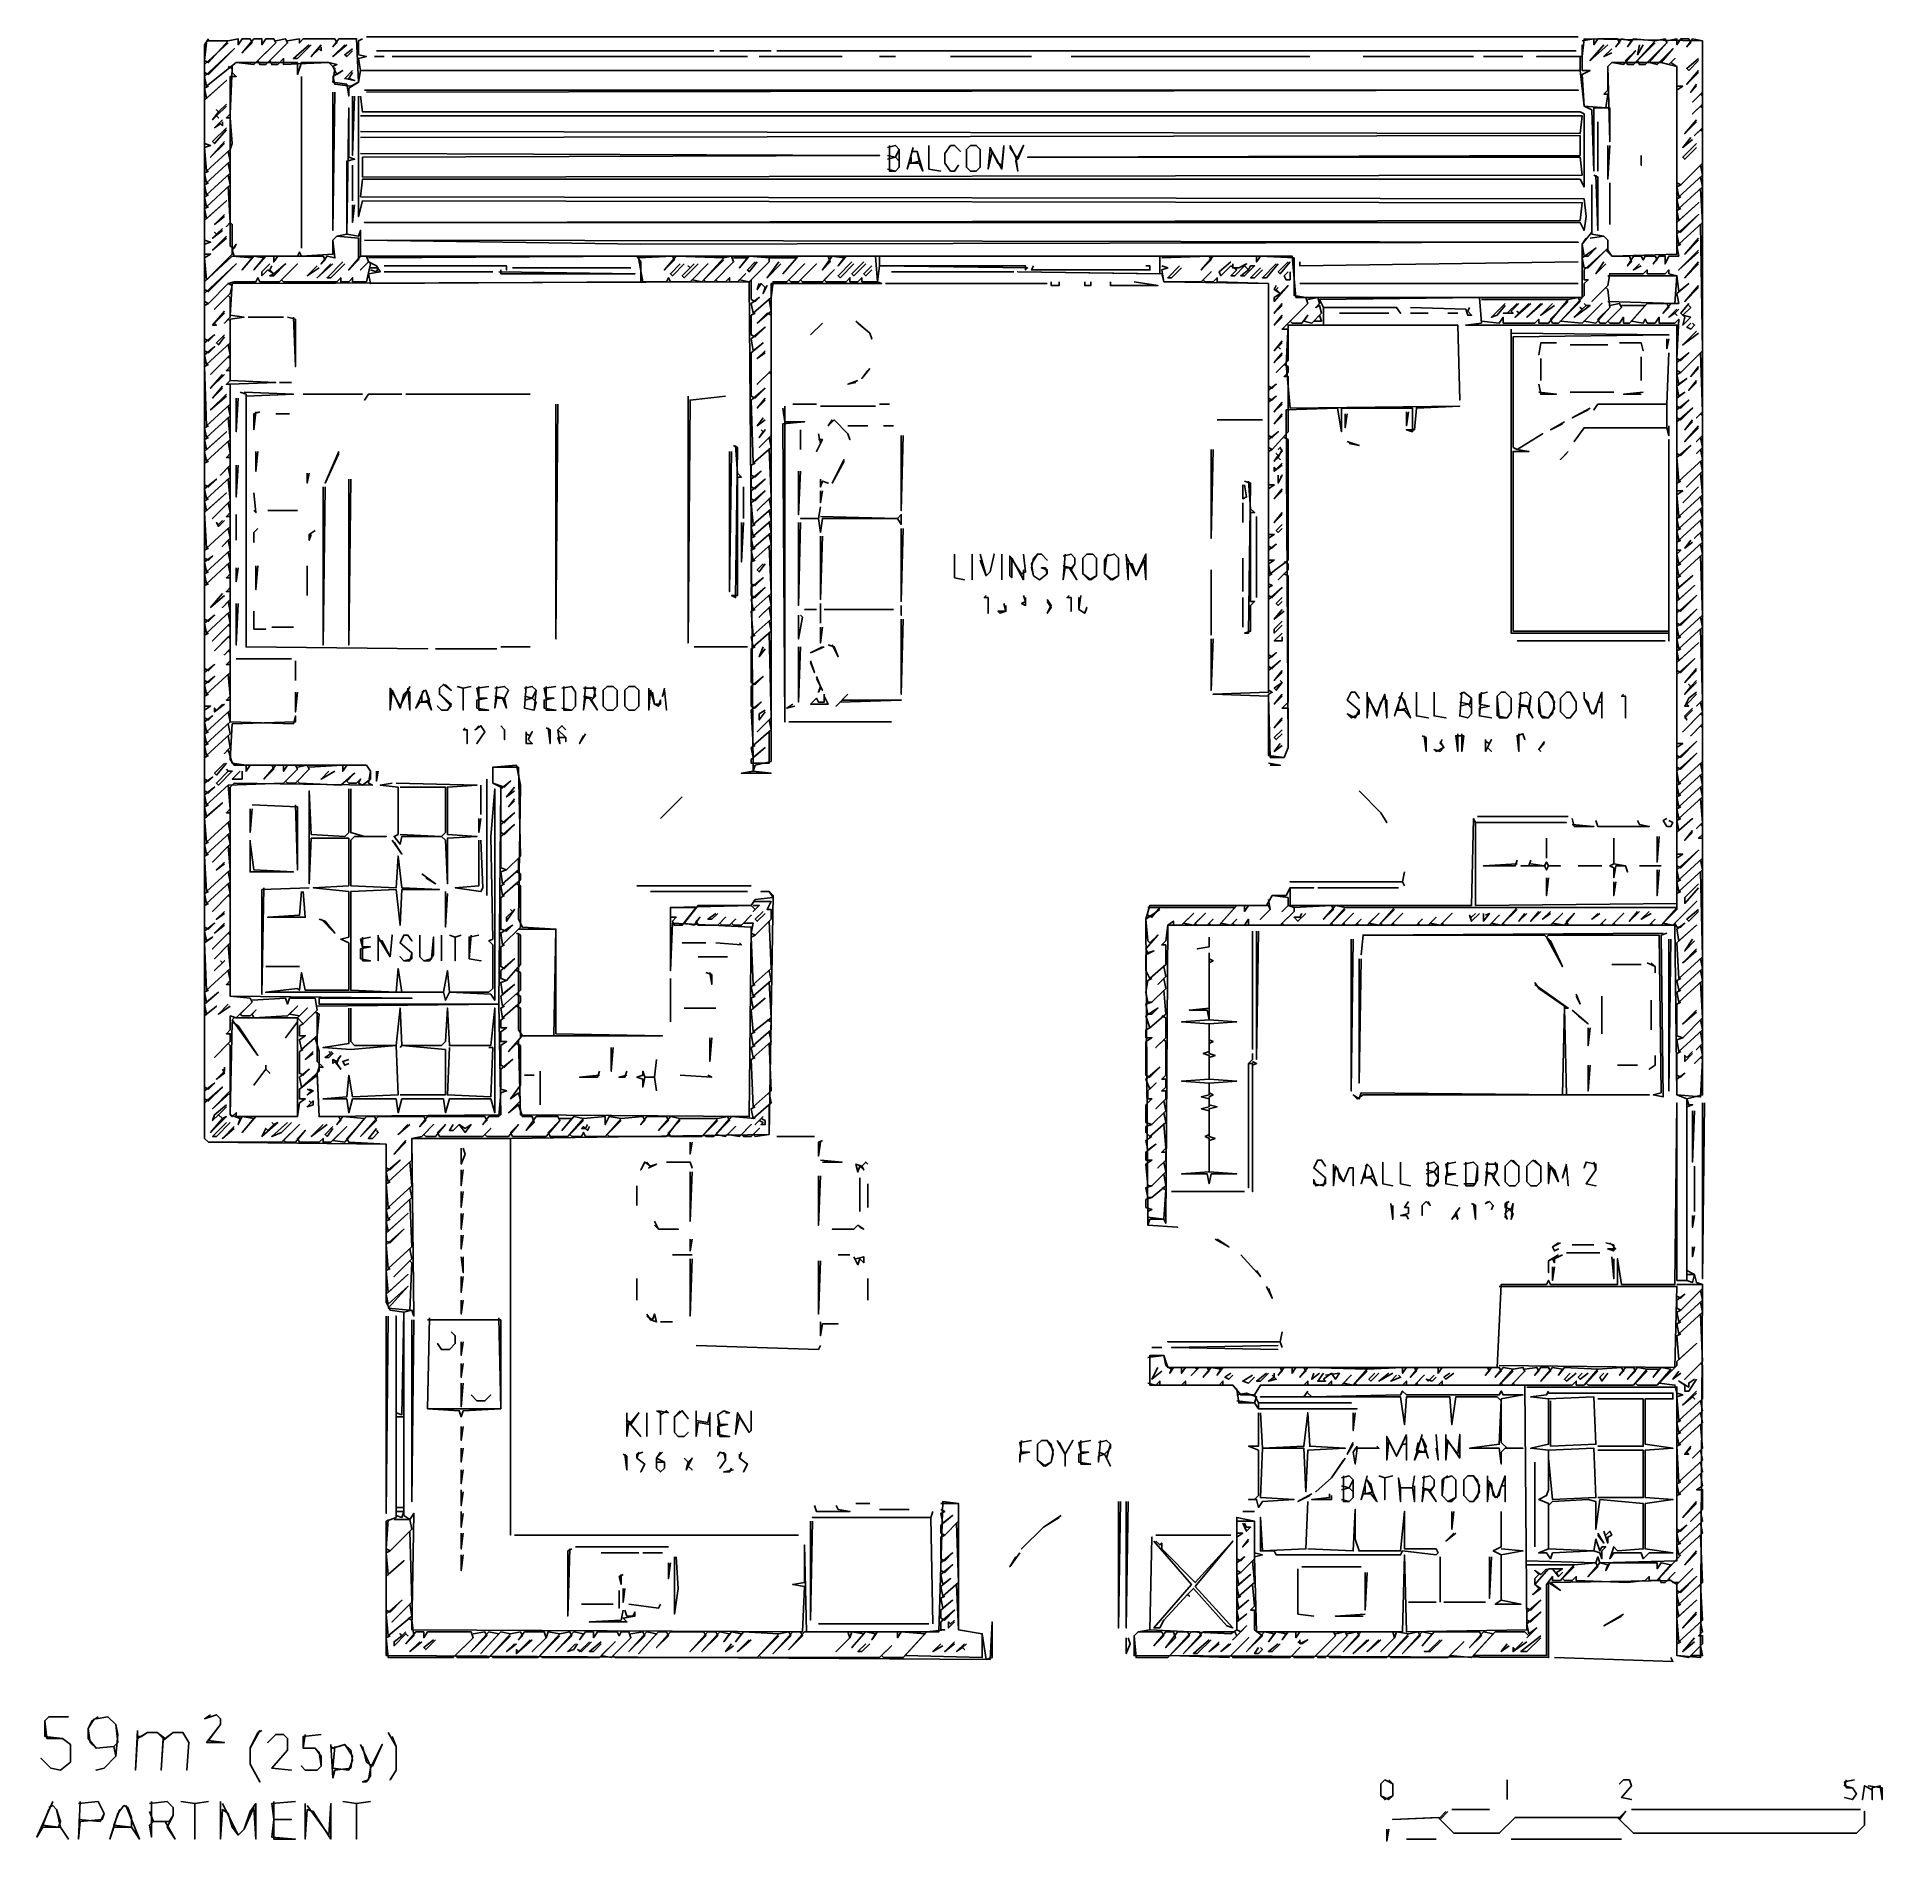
# Model space of a CAD drawing. Header units: metres. Extents: x 54 to 989, y 46 to 960.
import ezdxf

# ---------------------------------------------------------------- set-up
doc = ezdxf.new("R2010")
doc.units = ezdxf.units.M
doc.layers.add('A-FURN', color=2, linetype='Continuous')
doc.layers.add('A-WALL', color=1, linetype='Continuous')

msp = doc.modelspace()

# ---------------------------------------------------------------- linework, layer by layer
at = {"layer": 'A-FURN'}
for points in [[(192, 956), (184, 949), (186, 949), (193, 956)], [(198, 956), (193, 950), (197, 954), (198, 953), (198, 955)], [(210, 956), (204, 950), (211, 956)], [(214, 954), (210, 951), (211, 950), (214, 953)], [(221, 960), (835, 960)], [(848, 956), (841, 948), (850, 956)], [(852, 954), (848, 950), (852, 952)], [(866, 956), (865, 951), (868, 956)], [(225, 950), (230, 950)], [(234, 950), (414, 950)], [(420, 950), (462, 950)], [(481, 950), (489, 950)], [(517, 950), (558, 950)], [(578, 950), (699, 950)], [(726, 950), (782, 950)], [(787, 950), (807, 950)], [(896, 949), (890, 944), (891, 943), (896, 948)], [(188, 940), (188, 853)], [(214, 943), (210, 939), (215, 938), (212, 939), (214, 942)], [(896, 943), (890, 936), (896, 942)], [(895, 936), (892, 932), (895, 935)], [(150, 926), (146, 922), (145, 923), (146, 922), (143, 918), (145, 920), (146, 919), (145, 920), (150, 925)], [(204, 932), (204, 862), (205, 932)], [(214, 930), (214, 900), (215, 930)], [(217, 930), (217, 869), (219, 877), (837, 876), (836, 867), (220, 866), (836, 866), (838, 862), (839, 869), (838, 878), (218, 879), (219, 888), (836, 888), (838, 884), (838, 921), (836, 922), (219, 922), (218, 930)], [(220, 933), (835, 933), (221, 932)], [(148, 918), (144, 914), (147, 916), (148, 915), (148, 917)], [(218, 920), (837, 920), (836, 911), (218, 912)], [(895, 918), (889, 911), (895, 917)], [(149, 907), (142, 899), (149, 906)], [(150, 914), (143, 907), (144, 906), (150, 913)], [(218, 909), (836, 910), (836, 900), (556, 899), (836, 899), (837, 890), (219, 889), (219, 899), (481, 900), (218, 901)], [(892, 909), (888, 904), (893, 908)], [(850, 905), (850, 888), (851, 905)], [(895, 906), (888, 899), (889, 898), (895, 904)], [(149, 870), (144, 865), (149, 869)], [(214, 875), (214, 866), (215, 875)], [(148, 863), (145, 860), (144, 861), (145, 860), (143, 858), (148, 862)], [(150, 859), (143, 852), (150, 858)], [(220, 857), (360, 855), (835, 856), (231, 857)], [(896, 852), (886, 842), (896, 851)], [(896, 858), (889, 850), (896, 857)], [(172, 845), (168, 841), (168, 839), (171, 842), (174, 840), (172, 839), (174, 839), (180, 845), (174, 840), (172, 842), (173, 844)], [(196, 844), (191, 839), (197, 843)], [(203, 845), (196, 838), (204, 845)], [(209, 846), (201, 838), (203, 838), (210, 845)], [(380, 845), (375, 840), (376, 839), (382, 845)], [(387, 845), (385, 843), (384, 844), (385, 843), (381, 839), (382, 838), (389, 845)], [(418, 846), (414, 842), (415, 841), (419, 846)], [(430, 846), (424, 838), (431, 845)], [(467, 846), (460, 839), (461, 838), (468, 845)], [(473, 846), (467, 840), (468, 839), (474, 845)], [(477, 844), (473, 840), (474, 839), (477, 842)], [(559, 844), (558, 842), (618, 842), (618, 844), (616, 844)], [(633, 844), (627, 838), (629, 838), (634, 843)], [(659, 846), (653, 841), (654, 839), (659, 844), (662, 842), (659, 839), (661, 839), (666, 844), (668, 842), (664, 839), (666, 839), (671, 844), (669, 844), (668, 842), (666, 844), (667, 845), (663, 843), (660, 843), (660, 845)], [(674, 843), (669, 838), (671, 838), (675, 842)], [(682, 845), (675, 838), (677, 838), (683, 845)], [(688, 846), (683, 841), (684, 840), (689, 846)], [(694, 846), (694, 844), (835, 846)], [(848, 846), (844, 840), (849, 845)], [(866, 845), (863, 842), (867, 844)], [(896, 846), (889, 838), (896, 845)], [(420, 835), (419, 832), (421, 835), (423, 833), (422, 830), (424, 834), (423, 833), (421, 835)], [(568, 836), (568, 834), (572, 834), (572, 836)], [(585, 836), (585, 834), (588, 834), (588, 836)], [(598, 836), (598, 834), (622, 834), (610, 836)], [(682, 834), (681, 832), (684, 830), (681, 828), (681, 826), (688, 834), (684, 830), (682, 832), (683, 833)], [(688, 841), (686, 839), (687, 837), (689, 837), (689, 841)], [(694, 835), (835, 835)], [(896, 834), (889, 826), (896, 833)], [(685, 825), (681, 820), (685, 824)], [(750, 823), (778, 822), (779, 819), (781, 819), (779, 821), (780, 823)], [(798, 825), (791, 818), (794, 819), (798, 824)], [(804, 825), (799, 820), (797, 820), (802, 820), (801, 821), (805, 825)], [(810, 825), (805, 820), (804, 821), (805, 820), (803, 818), (811, 825)], [(816, 825), (809, 818), (817, 825)], [(822, 825), (816, 819), (823, 824)], [(838, 825), (839, 824), (837, 822), (836, 823), (837, 822), (833, 818), (841, 824), (839, 824)], [(891, 825), (887, 820), (889, 818), (888, 814), (892, 818), (888, 819), (892, 823), (891, 824)], [(149, 821), (143, 814), (145, 814), (144, 815), (149, 820)], [(161, 818), (179, 818)], [(685, 819), (681, 814), (685, 818)], [(750, 820), (759, 820)], [(769, 820), (774, 820)], [(885, 822), (881, 818), (884, 820), (885, 819), (884, 820), (886, 822)], [(892, 815), (890, 813), (892, 812), (894, 814), (893, 815)], [(149, 809), (145, 805), (146, 804), (149, 808)], [(685, 806), (681, 801), (683, 803), (684, 802), (683, 803), (685, 805)], [(880, 807), (880, 802), (881, 807)], [(895, 811), (888, 804), (896, 810)], [(423, 801), (419, 797), (423, 800)], [(685, 800), (681, 795), (685, 799)], [(148, 789), (142, 782), (149, 789)], [(895, 786), (891, 781), (895, 785)], [(896, 793), (892, 788), (896, 792)], [(150, 779), (142, 771), (150, 778)], [(148, 783), (143, 777), (148, 782)], [(155, 777), (155, 760), (156, 777)], [(177, 785), (183, 785)], [(241, 779), (304, 779)], [(384, 778), (384, 653), (385, 776), (403, 778)], [(423, 777), (419, 772), (423, 776)], [(175, 769), (182, 769)], [(317, 774), (317, 655), (318, 774)], [(422, 767), (419, 763), (423, 766)], [(437, 774), (449, 774)], [(481, 774), (486, 774)], [(685, 775), (681, 770), (685, 774)], [(685, 769), (681, 764), (685, 768)], [(717, 769), (717, 762), (718, 769)], [(748, 770), (748, 763), (749, 770)], [(421, 761), (422, 760), (420, 757), (423, 761), (422, 760)], [(465, 763), (475, 763)], [(483, 763), (488, 763)], [(492, 758), (492, 720), (493, 758)], [(652, 766), (675, 766)], [(893, 766), (889, 761), (893, 765)], [(896, 763), (889, 755), (896, 762)], [(165, 750), (165, 740), (166, 750)], [(405, 750), (405, 679), (406, 750)], [(649, 751), (649, 706), (650, 751)], [(684, 752), (683, 751), (684, 752), (685, 750), (683, 748), (682, 749), (683, 748), (681, 745), (683, 747), (684, 746), (683, 747), (685, 751)], [(155, 743), (155, 727), (156, 743)], [(191, 739), (191, 734), (192, 739)], [(440, 740), (440, 718), (441, 740)], [(685, 744), (682, 741), (681, 742), (681, 740), (685, 743)], [(199, 732), (199, 652), (200, 732)], [(212, 736), (212, 652), (213, 736)], [(451, 730), (451, 724), (452, 730)], [(665, 733), (665, 726), (667, 727), (666, 733)], [(685, 731), (681, 726), (685, 730)], [(683, 738), (683, 734), (685, 738), (684, 737)], [(148, 715), (146, 713), (145, 714), (146, 712), (149, 715)], [(411, 714), (411, 694), (412, 714)], [(440, 714), (440, 672), (441, 714)], [(492, 711), (492, 674), (493, 711)], [(685, 719), (681, 714), (685, 718)], [(685, 713), (682, 710), (683, 709), (685, 711)], [(195, 710), (192, 708), (192, 705), (193, 708)], [(451, 707), (451, 675), (452, 707)], [(892, 705), (889, 701), (893, 704)], [(165, 692), (165, 680), (166, 692)], [(422, 693), (419, 690), (420, 689), (423, 693)], [(155, 691), (155, 684), (156, 691)], [(148, 678), (142, 671), (149, 677)], [(685, 676), (682, 673), (683, 672), (685, 674)], [(155, 673), (155, 652), (156, 673)], [(440, 667), (440, 655), (442, 666), (441, 667)], [(443, 670), (449, 670)], [(453, 670), (488, 670)], [(492, 665), (492, 627), (493, 665)], [(685, 670), (681, 665), (686, 669)], [(685, 664), (681, 660), (681, 658), (685, 662)], [(451, 661), (451, 653), (452, 661)], [(649, 655), (649, 629), (650, 655)], [(685, 658), (681, 654), (685, 654), (685, 656)], [(289, 651), (304, 651)], [(387, 651), (414, 651)], [(422, 651), (420, 646), (423, 650)], [(440, 651), (440, 623), (441, 651)], [(804, 654), (879, 654)], [(155, 645), (183, 645)], [(685, 639), (681, 634), (685, 638)], [(895, 640), (889, 633), (895, 639)], [(185, 628), (185, 618), (186, 628)], [(684, 634), (685, 633), (681, 630), (682, 629), (685, 633)], [(685, 627), (681, 622), (685, 626)], [(895, 634), (892, 631), (891, 632), (892, 631), (889, 627), (895, 633)], [(895, 628), (891, 625), (889, 621), (891, 621), (890, 622), (895, 627)], [(148, 622), (145, 619), (144, 620), (144, 618), (149, 622)], [(423, 619), (420, 617), (420, 614), (423, 618)], [(437, 622), (434, 620), (438, 621)], [(893, 620), (889, 616), (890, 614), (889, 615), (893, 619)], [(435, 613), (487, 613)], [(685, 615), (681, 610), (685, 614)], [(685, 609), (681, 605), (682, 604), (685, 607)], [(684, 602), (681, 598), (685, 601)], [(149, 592), (144, 587), (145, 586), (150, 592)], [(150, 589), (151, 588), (145, 582), (146, 581), (153, 588), (151, 588)], [(157, 588), (153, 584), (158, 584), (158, 588)], [(202, 588), (198, 584), (205, 588)], [(226, 588), (226, 583), (227, 588)], [(234, 582), (228, 581), (237, 580), (237, 556), (235, 555), (238, 551), (239, 555), (259, 555), (261, 553), (262, 531), (262, 554), (277, 555), (262, 556), (262, 580), (277, 581), (236, 582)], [(238, 580), (261, 580), (261, 557), (259, 555), (238, 556)], [(296, 580), (292, 575), (296, 578)], [(212, 579), (212, 557), (210, 555), (193, 556), (192, 578), (192, 531), (193, 554), (212, 554), (212, 530), (194, 529), (212, 527), (212, 504), (208, 503), (212, 501), (212, 477), (190, 477), (188, 486), (187, 477), (186, 478), (170, 476), (260, 476), (261, 472), (263, 476), (284, 475), (286, 472), (286, 579), (284, 555), (285, 503), (283, 502), (285, 500), (285, 478), (283, 476), (263, 476), (262, 487), (260, 476), (239, 476), (237, 488), (236, 476), (213, 477), (213, 527), (236, 528), (238, 510), (239, 528), (258, 528), (239, 529), (237, 545), (236, 529), (213, 530), (213, 553), (215, 555), (231, 555), (220, 555), (213, 557), (213, 579)], [(296, 574), (293, 570), (296, 573)], [(162, 569), (162, 557), (163, 569)], [(278, 564), (278, 557), (279, 564)], [(784, 565), (830, 565)], [(844, 563), (845, 560), (871, 560), (866, 561), (865, 563)], [(880, 564), (878, 563), (880, 560), (882, 560), (883, 562), (881, 563)], [(162, 553), (162, 537), (184, 537), (164, 538), (162, 552)], [(278, 553), (278, 530), (266, 529), (279, 527), (280, 529), (279, 553)], [(875, 555), (875, 542), (876, 555)], [(893, 558), (889, 553), (893, 557)], [(149, 542), (145, 538), (149, 541)], [(819, 534), (819, 525), (820, 534)], [(875, 538), (875, 525), (876, 538)], [(188, 527), (187, 515), (171, 514), (190, 514), (189, 527)], [(261, 527), (261, 509), (262, 526)], [(365, 527), (414, 527)], [(703, 529), (744, 529)], [(853, 532), (853, 525), (854, 532)], [(896, 531), (889, 524), (889, 521), (896, 529)], [(149, 517), (145, 513), (149, 516)], [(294, 518), (295, 517), (292, 514), (292, 512), (296, 518), (295, 517)], [(398, 516), (394, 513), (396, 513), (399, 516)], [(422, 517), (418, 513), (419, 512), (423, 516)], [(695, 516), (694, 514), (691, 514), (693, 512), (697, 516)], [(783, 516), (781, 514), (780, 515), (781, 512), (785, 516)], [(787, 516), (787, 512), (790, 516), (788, 515)], [(808, 516), (805, 512), (809, 516)], [(815, 517), (811, 512), (816, 517)], [(821, 517), (817, 513), (821, 516)], [(845, 516), (842, 513), (846, 516)], [(865, 517), (861, 512), (866, 517)], [(871, 517), (867, 513), (872, 516)], [(896, 518), (890, 513), (891, 512), (896, 517)], [(149, 511), (144, 506), (149, 510)], [(672, 507), (672, 442), (673, 507)], [(381, 501), (393, 501)], [(398, 501), (411, 500), (410, 501)], [(720, 503), (720, 426), (721, 503)], [(881, 503), (881, 426), (882, 503)], [(895, 498), (888, 491), (895, 497)], [(893, 503), (889, 497), (894, 502)], [(147, 492), (148, 491), (144, 487), (149, 492), (148, 491)], [(170, 489), (187, 489)], [(724, 493), (724, 430), (725, 493)], [(151, 470), (146, 465), (152, 469)], [(212, 468), (212, 450), (199, 448), (213, 447), (236, 449), (237, 424), (214, 423), (212, 434), (211, 423), (199, 422), (211, 422), (212, 415), (214, 422), (236, 422), (237, 415), (239, 422), (260, 422), (261, 415), (263, 422), (284, 422), (286, 415), (286, 468), (284, 449), (263, 449), (262, 468), (261, 451), (259, 449), (239, 449), (238, 468), (236, 449), (215, 449), (213, 451), (213, 468)], [(895, 467), (888, 460), (895, 466)], [(238, 448), (239, 449), (261, 447), (261, 424), (238, 424)], [(395, 453), (395, 441), (396, 453)], [(840, 458), (840, 449), (841, 458)], [(194, 446), (190, 442), (194, 445)], [(202, 446), (203, 445), (200, 443), (202, 443), (204, 445), (203, 446)], [(212, 442), (209, 441), (210, 439), (212, 440)], [(283, 448), (285, 448), (284, 423), (262, 424), (263, 448)], [(345, 448), (345, 436), (346, 448)], [(893, 446), (890, 443), (889, 444), (889, 441), (893, 445)], [(149, 438), (149, 436), (145, 432), (149, 435), (148, 437)], [(301, 434), (306, 434)], [(380, 434), (396, 433), (394, 434)], [(840, 439), (840, 426), (841, 439)], [(855, 439), (865, 439)], [(191, 427), (193, 426), (191, 424), (194, 426), (192, 427)], [(192, 421), (193, 420), (191, 418), (194, 419), (194, 421), (193, 420)], [(150, 419), (144, 414), (143, 411), (146, 414), (148, 412), (142, 405), (150, 413), (148, 412), (146, 414), (150, 418)], [(422, 413), (418, 409), (420, 411), (422, 410), (421, 409), (423, 409), (423, 411), (421, 412)], [(893, 416), (893, 390), (894, 416)], [(898, 420), (898, 331), (899, 420)], [(150, 410), (143, 403), (145, 403), (152, 410)], [(154, 408), (148, 402), (154, 407)], [(173, 410), (174, 409), (171, 406), (170, 407), (168, 403), (176, 410), (174, 409)], [(181, 410), (173, 403), (178, 405), (183, 410)], [(199, 409), (193, 403), (201, 409)], [(204, 408), (200, 404), (201, 403), (204, 407)], [(226, 407), (222, 402), (224, 402), (227, 405), (226, 406)], [(242, 409), (237, 404), (243, 409)], [(265, 409), (263, 406), (265, 406), (268, 409), (271, 405), (274, 409), (271, 407), (268, 409)], [(333, 409), (332, 407), (330, 407), (331, 408), (333, 406), (334, 408)], [(429, 403), (448, 403)], [(241, 401), (235, 394), (241, 400)], [(269, 397), (269, 389), (271, 394), (270, 397)], [(385, 400), (385, 394), (386, 400)], [(452, 401), (450, 400), (450, 393), (451, 400)], [(269, 386), (269, 378), (270, 386)], [(385, 385), (385, 360), (386, 385)], [(269, 375), (269, 367), (270, 375)], [(450, 383), (450, 358), (451, 383)], [(629, 375), (666, 375)], [(269, 364), (269, 356), (270, 364)], [(893, 363), (893, 357), (894, 363)], [(269, 353), (269, 346), (270, 353)], [(385, 351), (385, 345), (386, 351)], [(893, 347), (893, 342), (894, 347)], [(269, 342), (270, 334), (270, 342)], [(385, 341), (385, 312), (386, 341)], [(450, 340), (450, 313), (451, 340)], [(460, 343), (466, 343)], [(822, 337), (822, 330), (823, 337)], [(269, 332), (269, 324), (270, 332)], [(269, 320), (269, 313), (270, 320)], [(231, 312), (231, 212), (232, 312)], [(244, 310), (244, 218), (245, 310)], [(370, 309), (376, 309)], [(269, 299), (269, 292), (270, 299)], [(388, 297), (450, 295), (451, 297)], [(619, 296), (624, 296)], [(683, 297), (629, 296), (683, 295)], [(269, 288), (269, 281), (270, 288)], [(622, 286), (619, 280), (624, 284)], [(659, 283), (656, 281), (658, 280), (660, 282)], [(670, 282), (665, 279), (668, 278), (671, 281)], [(677, 283), (672, 279), (674, 279), (678, 283)], [(681, 283), (681, 281), (678, 279), (682, 280), (680, 282)], [(701, 283), (700, 280), (704, 283)], [(706, 283), (703, 279), (707, 279), (706, 280), (710, 283), (712, 280), (714, 283), (707, 282)], [(732, 283), (729, 280), (730, 279), (734, 283)], [(739, 283), (734, 279), (741, 283)], [(743, 282), (740, 279), (745, 281), (744, 282)], [(762, 282), (759, 279), (758, 280), (761, 279), (763, 281)], [(770, 283), (767, 281), (768, 280), (772, 283)], [(831, 283), (828, 280), (829, 279), (834, 283)], [(837, 283), (835, 281), (836, 280), (840, 283)], [(848, 283), (846, 281), (847, 279), (850, 283)], [(886, 284), (883, 280), (887, 283)], [(269, 278), (269, 266), (270, 278)], [(698, 274), (696, 271), (674, 271), (745, 271), (747, 257), (748, 271), (770, 271), (771, 257), (773, 271), (794, 271), (796, 269), (795, 247), (780, 245), (795, 245), (796, 237), (796, 243), (798, 245), (807, 245), (799, 245), (796, 248), (796, 270), (807, 272), (797, 272), (796, 274), (795, 272), (748, 272), (746, 274), (745, 272), (700, 271), (698, 273)], [(820, 274), (819, 272), (811, 271), (820, 270), (820, 247), (811, 245), (820, 244), (820, 224), (819, 221), (815, 219), (820, 217), (820, 194), (815, 192), (819, 192), (821, 189), (822, 192), (843, 193), (846, 192), (847, 189), (847, 193), (849, 195), (847, 195), (846, 193), (844, 199), (843, 193), (820, 194), (820, 216), (822, 218), (840, 219), (844, 218), (844, 204), (846, 219), (868, 217), (868, 194), (855, 193), (853, 195), (851, 189), (853, 192), (867, 192), (868, 189), (871, 192), (883, 192), (869, 194), (869, 217), (883, 219), (869, 220), (869, 244), (883, 245), (869, 247), (869, 270), (883, 270), (883, 273), (820, 273)], [(894, 280), (891, 278), (891, 276), (886, 279), (889, 277), (889, 274), (891, 274), (895, 280)], [(895, 274), (888, 267), (893, 271), (894, 270), (893, 271), (895, 273)], [(673, 263), (673, 246), (668, 246), (673, 244), (673, 221), (671, 219), (668, 219), (672, 219), (673, 215), (675, 218), (691, 219), (674, 220), (675, 245), (696, 245), (697, 223), (698, 244), (717, 245), (699, 246), (698, 263), (696, 246), (675, 245), (674, 263)], [(721, 263), (721, 254), (722, 263)], [(820, 270), (843, 271), (844, 247), (821, 246), (821, 269)], [(845, 270), (868, 270), (868, 246), (845, 246)], [(269, 256), (269, 249), (270, 256)], [(269, 245), (269, 238), (270, 245)], [(723, 246), (721, 243), (722, 237), (723, 245), (734, 245), (733, 246)], [(820, 244), (843, 245), (844, 220), (822, 219), (820, 240)], [(845, 244), (868, 244), (868, 220), (845, 220)], [(892, 246), (889, 242), (891, 242), (890, 243), (892, 245)], [(269, 234), (269, 227), (270, 234)], [(406, 235), (405, 233), (402, 233), (407, 234)], [(269, 224), (269, 216), (270, 223)], [(448, 216), (449, 213), (466, 213), (460, 214), (459, 216)], [(469, 217), (476, 217)], [(602, 218), (602, 154), (603, 218)], [(606, 218), (606, 154), (607, 218)], [(698, 218), (697, 194), (675, 193), (674, 210), (674, 193), (681, 193), (682, 191), (745, 191), (746, 193), (763, 191), (764, 192), (763, 194), (747, 194), (747, 213), (745, 193), (724, 193), (722, 199), (722, 214), (721, 193), (698, 194)], [(709, 222), (709, 220), (700, 219), (710, 219), (710, 221)], [(895, 218), (888, 210), (895, 217)], [(269, 213), (269, 205), (270, 212)], [(446, 208), (446, 158), (447, 208)], [(481, 214), (496, 214)], [(665, 213), (671, 213)], [(665, 207), (667, 203), (669, 205), (667, 205), (666, 207)], [(771, 213), (771, 204), (772, 213)], [(796, 213), (796, 195), (792, 193), (796, 191), (796, 168), (793, 166), (806, 166), (796, 168), (796, 191), (807, 193), (796, 194)], [(269, 202), (269, 194), (270, 202)], [(296, 201), (440, 201)], [(620, 198), (639, 176), (620, 154), (623, 154), (625, 158), (637, 171), (638, 170), (637, 171), (640, 174), (657, 155), (660, 154), (641, 175), (660, 198), (641, 177), (624, 194), (624, 197), (623, 196), (621, 198)], [(621, 201), (659, 201)], [(668, 199), (665, 195), (668, 198)], [(848, 203), (850, 197), (850, 200), (852, 201), (851, 203), (849, 201), (848, 202)], [(269, 191), (269, 183), (270, 191)], [(327, 195), (374, 195)], [(340, 192), (359, 192)], [(374, 187), (374, 179), (375, 187)], [(377, 190), (377, 161), (379, 174), (378, 190)], [(790, 190), (790, 169), (791, 190)], [(895, 193), (889, 186), (895, 192)], [(695, 185), (725, 185)], [(727, 182), (727, 163), (728, 182)], [(819, 184), (816, 181), (813, 183), (815, 181), (813, 179), (813, 176), (815, 174), (812, 171), (816, 174), (813, 176), (820, 184), (822, 184), (825, 180), (827, 182), (825, 180), (824, 182), (827, 184), (822, 184)], [(351, 174), (351, 167), (352, 174)], [(330, 166), (346, 166)], [(351, 163), (350, 158), (334, 157), (353, 157), (351, 159), (357, 160), (357, 162), (356, 160), (353, 160), (352, 163)], [(354, 166), (369, 164), (370, 166)], [(749, 167), (763, 167)], [(767, 167), (788, 167)], [(895, 162), (888, 154), (895, 161)], [(241, 152), (239, 150), (238, 151), (239, 150), (235, 147), (235, 145), (241, 151), (242, 150), (241, 151)], [(450, 156), (506, 156)], [(519, 158), (517, 156), (516, 157), (516, 154), (519, 157)], [(816, 150), (806, 142), (809, 142), (816, 149)], [(248, 147), (243, 142), (249, 147)], [(255, 148), (250, 144), (251, 143), (256, 148)], [(296, 146), (292, 142), (297, 146)], [(304, 148), (298, 142), (297, 143), (297, 141), (305, 148)], [(327, 146), (323, 142), (326, 143), (328, 146)], [(334, 147), (329, 142), (328, 143), (330, 142), (335, 147)], [(340, 147), (334, 142), (336, 142), (340, 146)], [(406, 146), (403, 142), (407, 145)], [(415, 148), (409, 142), (416, 148)], [(474, 146), (470, 142), (472, 142), (476, 146)], [(512, 146), (508, 142), (513, 145)], [(519, 147), (514, 142), (519, 146)], [(524, 146), (520, 142), (523, 144), (524, 143), (523, 144), (525, 146)], [(606, 149), (606, 141), (608, 146), (607, 149)], [(648, 148), (640, 141), (642, 141), (649, 148)], [(653, 147), (648, 142), (653, 146)], [(658, 146), (654, 142), (659, 146)], [(673, 144), (671, 141), (673, 141), (675, 143), (674, 144)], [(683, 146), (678, 142), (680, 142), (684, 146)], [(694, 148), (694, 146), (698, 148), (695, 146), (693, 147)], [(728, 148), (721, 141), (729, 148)], [(734, 148), (728, 142), (735, 148)], [(765, 148), (759, 142), (757, 142), (760, 142), (766, 148)], [(799, 146), (796, 142), (800, 145)], [(807, 147), (803, 143), (802, 144), (802, 142), (809, 147)], [(894, 149), (888, 142), (894, 147)], [(823, 139), (883, 137), (882, 139)], [(771, 62), (790, 62)], [(862, 62), (978, 62)], [(738, 52), (738, 46), (739, 52)], [(748, 47), (763, 47)], [(801, 47), (857, 47)]]:
    msp.add_lwpolyline(points, dxfattribs=at)
at = {"layer": 'A-WALL'}
for points in [[(151, 958), (156, 959), (156, 956), (158, 959), (162, 959), (163, 957), (158, 952), (164, 959), (168, 959), (168, 956), (170, 959), (174, 959), (175, 957), (164, 946), (155, 947), (140, 935), (139, 940), (154, 954), (141, 941), (139, 942), (139, 946), (151, 957)], [(141, 959), (139, 956), (139, 402), (141, 400), (231, 399), (231, 319), (233, 315), (240, 314), (239, 262), (236, 263), (236, 312), (236, 210), (231, 208), (231, 140), (537, 138), (538, 157), (538, 139), (535, 138), (533, 151), (521, 153), (521, 217), (513, 218), (511, 152), (444, 152), (443, 196), (443, 177), (437, 176), (443, 175), (442, 152), (244, 153), (245, 212), (243, 209), (240, 211), (240, 314), (244, 315), (245, 312), (244, 402), (294, 402), (294, 201), (294, 402), (425, 404), (427, 525), (425, 527), (421, 527), (425, 527), (427, 524), (418, 523), (416, 520), (375, 519), (375, 487), (376, 511), (416, 509), (415, 413), (299, 414), (298, 452), (300, 454), (371, 454), (317, 455), (317, 508), (300, 509), (298, 513), (299, 581), (297, 591), (285, 590), (285, 582), (289, 580), (288, 470), (197, 470), (197, 473), (244, 473), (152, 474), (152, 580), (154, 582), (224, 581), (222, 582), (223, 588), (221, 591), (154, 591), (152, 594), (153, 612), (185, 613), (185, 616), (184, 612), (152, 613), (152, 784), (175, 785), (152, 786), (152, 817), (159, 818), (152, 819), (153, 835), (415, 836), (417, 588), (411, 587), (426, 587), (417, 588), (418, 591), (426, 593), (426, 835), (482, 835), (480, 836), (481, 844), (556, 843), (555, 842), (555, 844), (481, 844), (481, 849), (623, 849), (623, 840), (551, 841), (624, 840), (625, 836), (678, 835), (678, 628), (650, 627), (678, 626), (679, 595), (686, 595), (688, 600), (687, 771), (713, 772), (715, 760), (715, 772), (751, 772), (751, 760), (748, 761), (752, 761), (753, 772), (775, 773), (689, 772), (687, 794), (688, 814), (774, 814), (775, 776), (774, 814), (706, 814), (706, 823), (743, 823), (745, 820), (743, 823), (706, 823), (704, 827), (785, 828), (786, 815), (778, 814), (885, 814), (885, 521), (783, 520), (783, 562), (829, 562), (783, 562), (782, 564), (781, 520), (689, 520), (689, 529), (701, 529), (689, 529), (687, 525), (680, 525), (677, 520), (618, 520), (616, 513), (617, 358), (632, 357), (617, 358), (618, 361), (625, 361), (626, 359), (627, 510), (884, 510), (885, 424), (890, 422), (890, 330), (885, 330), (885, 420), (884, 328), (857, 328), (855, 341), (855, 328), (821, 328), (820, 330), (819, 328), (796, 328), (794, 286), (627, 286), (625, 292), (618, 292), (618, 277), (660, 277), (662, 275), (663, 268), (671, 268), (673, 265), (723, 265), (673, 265), (673, 268), (720, 268), (673, 268), (671, 272), (674, 277), (808, 277), (809, 153), (748, 152), (747, 191), (746, 152), (672, 152), (671, 190), (675, 191), (671, 192), (671, 208), (662, 210), (662, 153), (659, 151), (618, 153), (619, 200), (618, 153), (612, 152), (610, 150), (610, 140), (820, 139), (820, 177), (826, 173), (821, 177), (882, 178), (885, 176), (885, 140), (897, 139), (898, 328), (895, 329), (894, 333), (890, 335), (890, 418), (893, 419), (891, 419), (890, 422), (898, 424), (898, 958), (838, 959), (837, 950), (814, 950), (836, 950), (836, 943), (218, 943), (217, 949), (221, 950), (217, 951), (217, 958), (219, 959)], [(140, 958), (151, 958), (141, 947), (139, 948), (140, 957)], [(175, 958), (180, 959), (181, 957), (170, 946), (167, 946), (166, 948), (175, 957)], [(181, 958), (187, 959), (187, 957), (189, 959), (205, 959), (206, 957), (204, 955), (207, 959), (216, 959), (217, 937), (213, 935), (205, 936), (204, 940), (209, 943), (206, 941), (204, 945), (206, 946), (202, 947), (179, 946), (179, 949), (176, 946), (173, 946), (172, 948), (181, 957)], [(837, 958), (843, 959), (843, 956), (845, 959), (855, 959), (856, 957), (854, 955), (857, 959), (862, 958), (860, 955), (863, 959), (874, 958), (863, 946), (860, 946), (859, 948), (864, 953), (858, 946), (852, 947), (850, 945), (850, 933), (848, 931), (850, 931), (849, 924), (838, 925), (837, 941), (841, 943), (837, 943), (837, 956)], [(874, 958), (879, 959), (880, 957), (869, 946), (866, 946), (865, 948), (874, 957)], [(880, 958), (885, 959), (885, 956), (887, 959), (891, 959), (892, 957), (890, 955), (893, 959), (898, 958), (898, 932), (893, 927), (897, 931), (898, 930), (898, 926), (893, 921), (897, 925), (898, 924), (898, 914), (894, 910), (897, 913), (898, 912), (898, 896), (887, 885), (885, 886), (885, 933), (888, 935), (885, 935), (885, 945), (882, 947), (884, 949), (881, 946), (877, 947), (883, 954), (875, 946), (871, 947), (880, 957)], [(151, 945), (153, 944), (152, 921), (150, 919), (152, 919), (153, 906), (152, 903), (140, 892), (139, 904), (142, 905), (139, 906), (139, 928), (150, 938), (140, 929), (139, 934), (141, 935)], [(155, 947), (186, 947), (186, 941), (188, 947), (202, 947), (205, 944), (204, 937), (211, 936), (212, 930), (212, 934), (217, 937), (218, 943), (836, 943), (838, 925), (842, 923), (843, 892), (843, 924), (851, 924), (851, 907), (850, 945), (852, 947), (877, 947), (885, 945), (885, 850), (852, 849), (850, 852), (850, 857), (848, 859), (842, 860), (842, 885), (842, 861), (837, 855), (837, 828), (692, 828), (690, 849), (218, 849), (218, 862), (217, 859), (211, 860), (211, 897), (215, 898), (212, 899), (212, 924), (211, 860), (206, 859), (204, 857), (204, 850), (188, 849), (187, 851), (186, 849), (154, 849), (153, 852), (155, 855), (154, 853), (152, 854), (152, 940), (155, 940), (153, 942), (153, 945)], [(226, 953), (397, 953)], [(400, 953), (426, 953)], [(429, 953), (834, 953)], [(845, 917), (845, 892)], [(151, 902), (152, 897), (140, 886), (139, 891), (141, 892)], [(485, 904), (489, 905), (491, 903), (489, 899), (485, 900)], [(485, 898), (489, 899), (491, 897), (491, 894), (489, 892), (485, 893)], [(486, 905), (486, 892), (489, 892), (491, 894), (491, 903), (489, 905)], [(498, 904), (495, 893), (496, 896), (501, 896), (503, 892), (500, 902)], [(497, 902), (500, 902), (501, 897), (497, 896), (497, 899)], [(506, 905), (506, 893), (512, 892), (506, 893)], [(517, 905), (514, 901), (514, 896), (517, 892), (519, 892), (521, 895), (519, 892), (517, 892), (514, 896), (514, 901), (517, 905), (519, 905), (522, 902), (519, 905)], [(527, 905), (530, 905), (532, 903), (532, 894), (530, 892), (527, 892), (525, 894), (525, 903)], [(527, 905), (525, 903), (525, 894), (527, 892), (530, 892), (532, 894), (532, 903), (530, 905)], [(544, 905), (543, 895), (541, 896), (537, 904), (536, 893), (538, 902), (543, 893), (544, 904)], [(547, 905), (550, 899), (551, 892), (550, 897), (554, 905), (551, 898), (547, 904)], [(867, 900), (867, 895), (867, 899)], [(151, 896), (152, 891), (140, 880), (139, 885), (141, 886)], [(151, 890), (152, 885), (140, 874), (139, 879), (141, 880)], [(214, 895), (214, 877)], [(843, 890), (845, 889), (845, 862), (844, 890)], [(897, 895), (898, 890), (886, 879), (885, 884), (887, 885)], [(897, 889), (898, 884), (886, 873), (885, 878), (887, 879)], [(151, 884), (152, 866), (150, 864), (152, 866), (153, 865), (153, 850), (140, 837), (139, 848), (142, 850), (139, 850), (139, 855), (142, 856), (139, 857), (139, 867), (150, 877), (140, 868), (139, 873), (141, 874)], [(851, 886), (851, 865)], [(897, 883), (898, 866), (886, 855), (885, 860), (896, 870), (887, 861), (885, 862), (885, 866), (896, 876), (886, 867), (885, 872), (887, 873)], [(897, 865), (898, 801), (887, 790), (885, 791), (885, 795), (891, 800), (887, 796), (885, 797), (886, 817), (884, 815), (876, 815), (876, 818), (874, 815), (870, 815), (869, 817), (868, 815), (862, 816), (870, 825), (880, 825), (881, 823), (878, 820), (882, 825), (886, 825), (885, 830), (891, 835), (886, 831), (885, 839), (881, 840), (881, 842), (879, 840), (870, 840), (870, 842), (868, 840), (851, 840), (850, 834), (842, 826), (849, 833), (850, 832), (851, 823), (844, 815), (838, 816), (847, 825), (837, 815), (826, 816), (838, 829), (838, 835), (840, 837), (838, 837), (838, 842), (849, 852), (852, 849), (861, 849), (862, 846), (860, 844), (863, 849), (867, 849), (868, 847), (869, 849), (874, 849), (875, 847), (873, 845), (876, 849), (879, 849), (879, 845), (881, 849), (886, 849), (885, 854), (887, 855)], [(206, 859), (217, 858), (217, 847), (212, 842), (218, 849), (221, 849), (222, 846), (218, 842), (222, 846), (223, 845), (221, 836), (214, 836), (214, 838), (212, 836), (208, 836), (208, 838), (206, 836), (179, 836), (178, 837), (186, 845), (177, 836), (167, 836), (166, 838), (165, 836), (154, 836), (151, 835), (141, 825), (139, 826), (139, 830), (155, 845), (141, 831), (139, 832), (139, 836), (153, 849), (163, 848), (158, 842), (164, 849), (169, 848), (164, 842), (170, 849), (174, 849), (174, 846), (176, 849), (199, 849), (200, 847), (198, 845), (201, 849), (205, 848), (204, 857)], [(841, 858), (848, 859), (850, 857), (850, 853), (840, 843), (838, 843), (837, 848), (844, 853), (840, 849), (838, 849), (837, 855), (839, 858)], [(222, 848), (358, 849), (360, 846), (360, 836), (223, 835), (222, 840), (228, 841), (226, 844), (222, 846)], [(223, 843), (227, 843), (226, 841), (223, 842)], [(230, 844), (292, 844), (292, 842), (292, 844)], [(289, 842), (289, 840), (357, 840), (288, 841)], [(295, 843), (355, 843)], [(359, 848), (376, 849), (377, 847), (372, 842), (378, 849), (402, 848), (391, 836), (386, 837), (394, 845), (385, 836), (375, 836), (374, 838), (373, 836), (361, 836), (359, 847)], [(402, 848), (406, 849), (407, 846), (397, 836), (393, 836), (392, 837), (402, 847)], [(407, 848), (414, 848), (410, 843), (415, 849), (425, 848), (425, 846), (415, 836), (410, 837), (413, 840), (409, 836), (405, 836), (405, 838), (403, 836), (399, 836), (398, 837), (407, 846)], [(425, 848), (439, 848), (432, 840), (440, 849), (455, 849), (456, 846), (452, 842), (457, 849), (463, 848), (460, 844), (464, 849), (479, 849), (480, 836), (472, 836), (472, 838), (470, 836), (466, 836), (466, 838), (464, 836), (454, 836), (453, 837), (458, 842), (452, 836), (442, 836), (441, 837), (449, 845), (440, 836), (436, 836), (435, 837), (443, 845), (434, 836), (427, 836), (426, 828), (417, 820), (416, 825), (420, 828), (418, 826), (416, 827), (416, 837), (425, 846)], [(624, 848), (648, 849), (649, 847), (644, 842), (650, 849), (672, 849), (672, 846), (674, 849), (691, 848), (691, 829), (697, 828), (698, 825), (685, 812), (688, 812), (688, 796), (682, 790), (686, 794), (688, 793), (688, 790), (686, 788), (688, 788), (688, 760), (680, 751), (678, 752), (678, 756), (683, 760), (680, 757), (678, 758), (678, 775), (682, 778), (680, 776), (678, 777), (678, 781), (682, 784), (680, 782), (678, 783), (678, 835), (652, 836), (652, 838), (650, 836), (646, 836), (645, 837), (649, 841), (644, 836), (625, 836), (624, 842), (627, 843), (624, 844)], [(151, 835), (153, 834), (152, 830), (144, 822), (151, 829), (152, 828), (152, 818), (149, 815), (151, 817), (152, 816), (152, 805), (140, 794), (139, 799), (144, 803), (141, 800), (139, 801), (139, 805), (144, 809), (141, 806), (139, 807), (139, 824), (141, 825)], [(230, 841), (285, 841)], [(484, 835), (566, 835)], [(487, 841), (549, 841)], [(850, 839), (885, 839), (884, 825), (850, 826)], [(425, 827), (426, 821), (419, 815), (424, 820), (426, 819), (426, 791), (419, 784), (425, 790), (426, 789), (426, 758), (420, 752), (425, 757), (426, 752), (417, 744), (416, 776), (423, 782), (418, 777), (416, 778), (416, 800), (422, 805), (417, 801), (416, 807), (423, 813), (418, 808), (416, 809), (416, 819), (418, 820)], [(698, 827), (703, 828), (704, 825), (702, 823), (704, 824), (705, 820), (700, 815), (696, 816), (698, 819), (695, 815), (690, 815), (689, 816), (698, 825)], [(786, 827), (830, 827), (820, 815), (815, 815), (815, 817), (813, 815), (797, 815), (797, 818), (795, 815), (786, 816)], [(830, 827), (835, 828), (836, 826), (825, 815), (822, 815), (821, 817), (830, 826)], [(851, 824), (856, 825), (857, 823), (849, 815), (846, 815), (845, 817), (851, 823)], [(857, 824), (869, 824), (861, 815), (858, 815), (858, 818), (856, 815), (851, 815), (850, 816), (857, 823)], [(181, 818), (185, 817), (185, 793), (184, 818)], [(452, 815), (446, 809)], [(469, 816), (476, 810), (477, 807), (476, 810), (470, 815)], [(704, 819), (705, 816), (701, 816)], [(714, 820), (739, 820)], [(801, 812), (801, 658), (881, 658), (881, 654), (881, 756), (881, 659), (802, 659), (802, 750), (810, 750), (804, 751), (817, 759), (804, 751), (802, 752), (802, 808), (881, 809), (801, 810)], [(816, 805), (815, 799), (816, 805), (824, 805)], [(856, 805), (867, 805), (868, 801), (867, 805)], [(151, 804), (152, 799), (142, 789), (151, 798), (152, 797), (152, 793), (150, 791), (152, 791), (152, 786), (150, 784), (152, 784), (152, 774), (140, 763), (139, 793), (141, 794)], [(816, 797), (816, 786)], [(831, 804), (850, 804)], [(881, 800), (880, 774), (845, 774), (843, 771), (845, 774), (880, 774), (880, 762), (838, 762), (833, 755), (838, 762), (880, 762), (881, 758), (881, 763)], [(867, 798), (867, 786)], [(897, 800), (898, 770), (895, 767), (897, 769), (898, 768), (898, 758), (895, 755), (897, 757), (898, 752), (895, 749), (897, 751), (898, 746), (886, 735), (885, 747), (892, 753), (887, 748), (885, 749), (885, 765), (893, 772), (887, 766), (885, 767), (885, 771), (891, 776), (887, 772), (885, 773), (885, 777), (889, 780), (886, 778), (885, 783), (890, 787), (886, 784), (885, 789), (887, 790)], [(470, 786), (465, 784), (469, 785)], [(476, 792), (472, 787), (475, 791)], [(157, 780), (160, 779), (160, 651), (252, 650), (160, 651), (160, 778), (184, 779), (159, 780)], [(189, 779), (219, 779)], [(222, 779), (220, 776), (222, 779), (239, 779)], [(815, 784), (816, 779), (824, 779), (815, 780)], [(831, 780), (853, 780)], [(868, 780), (858, 779), (867, 779)], [(151, 773), (152, 768), (140, 757), (139, 762), (141, 763)], [(151, 767), (152, 756), (140, 745), (139, 750), (150, 760), (140, 751), (139, 756), (141, 757)], [(165, 770), (164, 761), (164, 769), (167, 770)], [(433, 773), (433, 613), (432, 764), (443, 765), (433, 765), (432, 772)], [(451, 773), (479, 773)], [(841, 772), (832, 767), (840, 771)], [(441, 761), (441, 751)], [(450, 759), (451, 754), (449, 750), (452, 756), (450, 756)], [(457, 766), (455, 763), (458, 766), (465, 759), (466, 756), (465, 759), (458, 766)], [(828, 765), (821, 761), (827, 764)], [(151, 755), (152, 749), (150, 747), (152, 747), (152, 743), (147, 738), (151, 742), (152, 737), (140, 726), (139, 731), (145, 736), (141, 732), (139, 733), (139, 744), (141, 745)], [(207, 750), (200, 734), (207, 749)], [(407, 753), (409, 752), (408, 676), (406, 677), (409, 677), (409, 737), (411, 737), (409, 739), (408, 753)], [(425, 751), (426, 727), (419, 720), (425, 726), (426, 721), (417, 713), (416, 724), (423, 730), (418, 725), (416, 726), (416, 730), (423, 736), (418, 731), (416, 732), (416, 736), (421, 740), (418, 737), (416, 738), (416, 743), (418, 744)], [(686, 757), (688, 756), (688, 695), (679, 688), (678, 693), (681, 695), (678, 695), (678, 700), (682, 703), (680, 701), (678, 702), (678, 706), (681, 708), (678, 708), (678, 731), (681, 733), (678, 733), (678, 750), (680, 751)], [(718, 755), (724, 753), (719, 754)], [(830, 750), (826, 746), (829, 749)], [(463, 746), (457, 734), (463, 745)], [(897, 745), (898, 740), (890, 732), (897, 739), (898, 728), (886, 717), (885, 728), (888, 730), (885, 730), (885, 734), (887, 735)], [(151, 736), (152, 725), (143, 716), (151, 724), (152, 719), (150, 717), (152, 717), (152, 712), (140, 701), (139, 719), (150, 729), (140, 720), (139, 725), (141, 726)], [(412, 732), (412, 716)], [(451, 736), (451, 732), (452, 735), (455, 734), (452, 735)], [(666, 735), (669, 734), (668, 658), (666, 658), (669, 659), (669, 672), (671, 674), (669, 674), (669, 719), (671, 719), (669, 721), (668, 735)], [(896, 732), (888, 724)], [(164, 729), (165, 719), (164, 720)], [(171, 720), (186, 720)], [(425, 720), (426, 715), (417, 707), (416, 712), (418, 713)], [(451, 722), (450, 716), (441, 716), (450, 716), (451, 709), (452, 716), (490, 716), (492, 713), (492, 718), (490, 716), (451, 717)], [(665, 724), (665, 714)], [(897, 727), (898, 722), (886, 711), (885, 716), (887, 717)], [(897, 721), (898, 716), (886, 705), (885, 710), (887, 711)], [(151, 711), (152, 706), (148, 702), (151, 705), (152, 700), (140, 689), (139, 694), (143, 697), (141, 695), (139, 696), (139, 700), (141, 701)], [(155, 718), (155, 705)], [(166, 711), (164, 709), (164, 704), (164, 709)], [(425, 714), (426, 709), (417, 701), (416, 706), (418, 707)], [(672, 717), (672, 676)], [(897, 715), (898, 710), (894, 706), (897, 709), (898, 704), (886, 693), (885, 698), (887, 700), (885, 700), (885, 704), (887, 705)], [(425, 708), (426, 703), (417, 695), (416, 700), (418, 701)], [(425, 702), (426, 678), (417, 670), (416, 675), (423, 681), (418, 676), (416, 677), (416, 681), (422, 686), (418, 682), (416, 683), (416, 694), (418, 695)], [(897, 703), (898, 698), (886, 687), (885, 692), (887, 693)], [(151, 699), (152, 694), (140, 683), (139, 688), (141, 689)], [(151, 693), (152, 688), (150, 686), (152, 686), (152, 681), (150, 679), (152, 679), (152, 675), (148, 671), (151, 674), (152, 669), (140, 658), (139, 663), (144, 667), (141, 664), (139, 665), (139, 682), (141, 683)], [(191, 692), (191, 677)], [(519, 698), (519, 686), (524, 685), (519, 686), (519, 697)], [(528, 698), (528, 685)], [(532, 698), (535, 687), (537, 689), (539, 698), (537, 689), (535, 687), (532, 695)], [(543, 698), (543, 685)], [(554, 698), (555, 689), (553, 688), (547, 697), (547, 687), (548, 686), (548, 696), (554, 685), (554, 690)], [(561, 698), (559, 696), (558, 691), (559, 687), (562, 685), (566, 688), (566, 690), (563, 691), (565, 691), (566, 688), (562, 685), (559, 687), (558, 693), (561, 698), (563, 698), (566, 695), (563, 698)], [(574, 697), (578, 698), (580, 696), (580, 693), (578, 691), (574, 692)], [(575, 698), (574, 685), (575, 691), (577, 691), (581, 685), (578, 690), (580, 693), (580, 696), (578, 698)], [(586, 698), (589, 698), (591, 696), (591, 687), (588, 685), (584, 688), (584, 696)], [(586, 698), (584, 696), (584, 688), (587, 685), (591, 687), (591, 696), (589, 698)], [(596, 697), (600, 698), (602, 696), (602, 687), (599, 685), (595, 688), (596, 696)], [(597, 698), (595, 695), (595, 688), (598, 685), (602, 687), (602, 696), (600, 698)], [(606, 698), (607, 685), (607, 693), (609, 693), (611, 687), (615, 695), (616, 685), (616, 698), (611, 687), (606, 697)], [(665, 696), (665, 679)], [(686, 694), (688, 693), (688, 690), (683, 685), (686, 688), (688, 687), (688, 623), (685, 620), (688, 620), (688, 600), (686, 595), (678, 596), (678, 627), (680, 628), (678, 629), (678, 639), (684, 644), (680, 640), (678, 641), (678, 645), (682, 648), (680, 646), (678, 647), (678, 675), (685, 681), (680, 676), (678, 677), (678, 681), (680, 682), (678, 683), (678, 687), (680, 688)], [(897, 697), (898, 667), (886, 656), (885, 661), (895, 670), (887, 662), (885, 663), (885, 668), (895, 677), (887, 669), (885, 670), (885, 674), (894, 682), (886, 675), (885, 680), (893, 687), (886, 681), (885, 686), (887, 687)], [(649, 690), (649, 657)], [(425, 677), (426, 672), (420, 666), (425, 671), (426, 665), (417, 657), (416, 669), (418, 670)], [(535, 677), (534, 676), (536, 676), (536, 668), (536, 676)], [(554, 677), (555, 674), (553, 673), (555, 672), (555, 676)], [(566, 675), (568, 672), (566, 668), (568, 671), (566, 674)], [(577, 677), (576, 676), (578, 676), (578, 669), (578, 676)], [(583, 677), (582, 670), (585, 668), (586, 671), (585, 668), (582, 670), (582, 676)], [(665, 676), (665, 661)], [(151, 668), (152, 663), (143, 654), (151, 662), (152, 661), (152, 657), (144, 649), (151, 656), (152, 655), (152, 650), (149, 647), (151, 649), (152, 648), (152, 644), (150, 642), (152, 642), (152, 638), (140, 627), (139, 632), (144, 636), (141, 633), (139, 634), (139, 638), (144, 642), (141, 639), (139, 640), (139, 657), (141, 658)], [(164, 669), (164, 660), (170, 660), (164, 660)], [(425, 664), (426, 659), (417, 651), (416, 656), (418, 657)], [(451, 673), (451, 663)], [(492, 672), (492, 667), (492, 671)], [(544, 673), (545, 669), (542, 668), (541, 669), (545, 669), (545, 672)], [(897, 666), (898, 661), (886, 650), (885, 655), (887, 656)], [(173, 661), (184, 661)], [(425, 658), (426, 615), (419, 608), (425, 614), (426, 609), (417, 601), (416, 619), (421, 623), (418, 620), (416, 621), (416, 631), (422, 636), (418, 632), (416, 633), (416, 650), (418, 651)], [(897, 660), (898, 624), (895, 621), (897, 623), (898, 618), (888, 608), (897, 617), (898, 616), (898, 612), (892, 606), (897, 611), (898, 610), (898, 593), (886, 582), (885, 588), (895, 597), (887, 589), (885, 590), (885, 594), (895, 603), (887, 595), (885, 596), (885, 600), (888, 602), (885, 602), (885, 637), (894, 645), (887, 638), (885, 639), (885, 643), (896, 653), (886, 644), (885, 649), (887, 650)], [(256, 650), (287, 650)], [(452, 651), (446, 648), (453, 651)], [(455, 652), (458, 651), (460, 646), (457, 652)], [(151, 637), (152, 626), (150, 624), (152, 624), (152, 619), (140, 608), (139, 613), (143, 616), (141, 614), (139, 615), (139, 619), (142, 621), (139, 621), (139, 626), (141, 627)], [(185, 644), (185, 634)], [(446, 644), (448, 638), (446, 643)], [(449, 636), (451, 631), (450, 628), (451, 630), (452, 629), (449, 635)], [(243, 631), (238, 621), (233, 630), (233, 619), (234, 629), (238, 620), (240, 627), (242, 629), (243, 628), (243, 619), (242, 630)], [(250, 629), (246, 620), (248, 623), (252, 623), (254, 619), (251, 629)], [(249, 628), (251, 629), (253, 624), (249, 623), (249, 627)], [(260, 632), (258, 630), (258, 627), (264, 622), (262, 619), (259, 619), (257, 621), (259, 619), (262, 619), (264, 621), (258, 627), (258, 630), (260, 632), (264, 629), (261, 632)], [(267, 631), (270, 630), (270, 619), (270, 630), (274, 631)], [(278, 631), (278, 619), (283, 619), (277, 620), (277, 624), (282, 625), (278, 625), (277, 630), (283, 631)], [(286, 630), (291, 631), (293, 629), (291, 625), (286, 626)], [(287, 631), (286, 620), (287, 625), (290, 625), (292, 620), (291, 625), (293, 629), (291, 631)], [(301, 630), (305, 631), (307, 629), (305, 625), (301, 626)], [(302, 631), (301, 620), (306, 619), (307, 629), (305, 631)], [(312, 631), (312, 619), (317, 619), (311, 620), (311, 624), (316, 625), (312, 625), (311, 630), (317, 631)], [(320, 630), (325, 631), (327, 628), (327, 621), (325, 619), (320, 620)], [(321, 631), (321, 619), (325, 619), (327, 621), (327, 628), (325, 631)], [(332, 631), (331, 619), (332, 625), (334, 625), (338, 619), (335, 624), (337, 626), (336, 631)], [(331, 630), (337, 630), (336, 625), (331, 626)], [(343, 631), (346, 631), (348, 629), (348, 621), (346, 619), (343, 619), (341, 621), (341, 629)], [(343, 631), (341, 629), (341, 621), (343, 619), (346, 619), (348, 621), (348, 629), (346, 631)], [(354, 631), (357, 631), (359, 629), (359, 621), (357, 619), (354, 619), (352, 621), (352, 629)], [(354, 631), (352, 629), (352, 621), (354, 619), (357, 619), (359, 621), (359, 629), (357, 631)], [(364, 630), (364, 619), (365, 629), (367, 622), (370, 622), (370, 624), (369, 621), (367, 622), (366, 628)], [(372, 630), (371, 626), (372, 629), (373, 619), (372, 629)], [(453, 627), (453, 623), (450, 623), (449, 625), (446, 622), (455, 622), (453, 626)], [(465, 627), (459, 621), (461, 623), (492, 624), (462, 624)], [(720, 628), (718, 624), (724, 619), (722, 615), (718, 617), (720, 615), (724, 617), (724, 619), (718, 624), (720, 628), (722, 628), (724, 625), (722, 628)], [(728, 628), (728, 615), (729, 625), (733, 616), (735, 623), (737, 625), (738, 624), (738, 615), (737, 627), (733, 617), (728, 626)], [(746, 628), (742, 616), (743, 619), (747, 619), (750, 615), (746, 625)], [(753, 628), (753, 616), (759, 615), (753, 616)], [(762, 628), (762, 616), (768, 615), (762, 616)], [(775, 627), (777, 628), (781, 625), (780, 622), (775, 623)], [(776, 628), (775, 616), (779, 615), (781, 617), (781, 625), (777, 628)], [(786, 628), (785, 616), (791, 615), (785, 616), (785, 620), (790, 621), (785, 622), (785, 627), (789, 628)], [(796, 628), (798, 628), (801, 625), (801, 618), (799, 615), (794, 616), (794, 626)], [(796, 628), (794, 626), (795, 615), (799, 615), (801, 618), (801, 625), (798, 628)], [(805, 627), (809, 628), (811, 626), (810, 621), (805, 622)], [(806, 628), (805, 615), (806, 621), (809, 621), (812, 615), (810, 618), (811, 626), (809, 628)], [(818, 628), (820, 628), (823, 623), (822, 617), (820, 615), (816, 616), (815, 625)], [(818, 628), (815, 625), (815, 618), (817, 615), (820, 615), (823, 620), (822, 626), (820, 628)], [(829, 628), (831, 628), (834, 623), (834, 619), (831, 615), (829, 615), (826, 618), (826, 625)], [(829, 628), (826, 625), (826, 618), (829, 615), (831, 615), (834, 619), (834, 623), (831, 628)], [(838, 628), (838, 625), (842, 617), (844, 618), (845, 623), (847, 623), (847, 615), (847, 628), (843, 617), (841, 618), (840, 623), (838, 625)], [(858, 627), (857, 626), (859, 626), (859, 615), (859, 626)], [(151, 618), (152, 613), (140, 602), (139, 607), (141, 608)], [(301, 624), (305, 625), (307, 623), (306, 619), (301, 620)], [(744, 625), (745, 626), (747, 624), (748, 620), (744, 619), (744, 622)], [(775, 621), (779, 622), (781, 620), (781, 617), (779, 615), (775, 616)], [(151, 612), (152, 607), (140, 596), (139, 601), (141, 602)], [(271, 610), (270, 609), (272, 609), (272, 602), (272, 609)], [(278, 611), (276, 609), (279, 611), (281, 608), (277, 602), (281, 608), (279, 611)], [(289, 611), (291, 609), (291, 604), (291, 609)], [(302, 608), (302, 602), (305, 602), (303, 604), (305, 608), (304, 606), (302, 607)], [(312, 610), (314, 609), (314, 602), (313, 610)], [(320, 611), (318, 609), (319, 602), (318, 605), (322, 605), (322, 603), (322, 605), (318, 609), (320, 611), (322, 609)], [(425, 608), (425, 592), (416, 592), (416, 594), (423, 600), (417, 595), (416, 600), (418, 601)], [(151, 606), (152, 600), (149, 597), (151, 599), (153, 592), (160, 591), (160, 588), (162, 591), (173, 591), (174, 589), (169, 584), (175, 591), (179, 591), (179, 588), (181, 591), (185, 591), (186, 589), (179, 582), (151, 581), (140, 571), (139, 576), (144, 580), (141, 577), (139, 578), (139, 582), (143, 585), (141, 583), (139, 584), (139, 595), (141, 596)], [(332, 607), (329, 602), (331, 606)], [(756, 606), (758, 605), (758, 598), (757, 606)], [(766, 604), (765, 602), (767, 600), (763, 598), (762, 599), (765, 598), (767, 600), (765, 603)], [(774, 607), (774, 598), (773, 606), (777, 606), (776, 598), (776, 607)], [(788, 604), (788, 598), (789, 600), (791, 598), (789, 600), (791, 604), (790, 602), (788, 603)], [(805, 607), (805, 598), (804, 606), (807, 607), (808, 604), (807, 607)], [(818, 603), (815, 599), (816, 598), (815, 599), (818, 602)], [(186, 590), (191, 591), (192, 589), (185, 582), (181, 582), (180, 583), (186, 589)], [(192, 590), (209, 591), (209, 588), (211, 591), (221, 591), (223, 588), (223, 584), (219, 581), (217, 582), (218, 584), (216, 582), (212, 582), (211, 583), (215, 587), (208, 581), (187, 582), (186, 583), (192, 589)], [(285, 590), (298, 590), (299, 545), (292, 538), (289, 539), (289, 555), (296, 561), (291, 556), (289, 557), (289, 561), (296, 567), (291, 562), (289, 563), (289, 579), (294, 583), (291, 580), (285, 582)], [(678, 592), (684, 591), (679, 591)], [(897, 592), (898, 587), (886, 576), (885, 581), (887, 582)], [(151, 581), (152, 569), (150, 567), (152, 567), (152, 563), (140, 552), (139, 564), (148, 572), (140, 565), (139, 570), (141, 571)], [(279, 581), (279, 566)], [(282, 584), (282, 525)], [(897, 586), (898, 581), (886, 570), (885, 575), (887, 576)], [(897, 580), (898, 575), (886, 564), (885, 569), (887, 570)], [(163, 571), (186, 570), (186, 538), (185, 571)], [(381, 575), (370, 564)], [(724, 578), (735, 567), (738, 562), (735, 567)], [(897, 574), (898, 562), (895, 559), (897, 561), (898, 560), (898, 556), (896, 554), (898, 554), (898, 544), (886, 533), (885, 538), (896, 548), (887, 539), (885, 540), (885, 544), (888, 546), (885, 546), (885, 557), (893, 564), (886, 558), (885, 563), (887, 564)], [(151, 562), (152, 557), (140, 546), (139, 551), (141, 552)], [(832, 564), (833, 560), (843, 560), (832, 561)], [(151, 556), (152, 551), (143, 542), (151, 550), (152, 538), (140, 527), (139, 545), (141, 546)], [(234, 553), (239, 546), (235, 552)], [(819, 554), (819, 544)], [(853, 554), (853, 541), (851, 540), (853, 539), (853, 534), (854, 540), (859, 540), (860, 537), (859, 540), (853, 541)], [(298, 544), (298, 538), (290, 531), (289, 537), (292, 538)], [(804, 543), (803, 540), (787, 540), (804, 541)], [(811, 543), (810, 540), (806, 540), (818, 540), (819, 538), (820, 540), (826, 540), (820, 540), (819, 542), (818, 540), (811, 541)], [(897, 543), (898, 538), (886, 527), (885, 532), (887, 533)], [(151, 537), (152, 532), (140, 521), (139, 526), (141, 527)], [(249, 536), (256, 531), (251, 534)], [(297, 537), (299, 536), (299, 533), (290, 525), (289, 530), (291, 531)], [(747, 537), (746, 532), (689, 532), (746, 532), (747, 530)], [(835, 540), (847, 540)], [(866, 540), (877, 540)], [(897, 537), (898, 494), (886, 483), (885, 501), (895, 510), (886, 502), (885, 508), (889, 511), (887, 509), (885, 509), (884, 511), (895, 522), (883, 510), (878, 511), (885, 518), (885, 526), (887, 527)], [(151, 531), (152, 526), (143, 517), (151, 525), (152, 524), (152, 507), (143, 498), (151, 506), (152, 505), (152, 501), (144, 493), (151, 500), (152, 488), (140, 477), (139, 501), (143, 504), (140, 502), (139, 507), (144, 511), (141, 508), (139, 509), (139, 520), (141, 521)], [(169, 529), (168, 475), (168, 528), (192, 529)], [(297, 531), (299, 530), (299, 509), (290, 500), (289, 506), (295, 510), (292, 507), (289, 508), (289, 524), (291, 525)], [(358, 530), (416, 530)], [(680, 525), (688, 524), (688, 520), (685, 517), (688, 520), (691, 519), (691, 517), (684, 510), (668, 510), (668, 513), (666, 510), (661, 510), (660, 511), (662, 513), (659, 510), (654, 511), (662, 520), (666, 520), (666, 517), (668, 520), (678, 520), (679, 518), (674, 513), (679, 518), (678, 523)], [(375, 519), (388, 519), (381, 510), (377, 510), (376, 512), (378, 514), (375, 514)], [(417, 522), (426, 522), (424, 518), (426, 518), (426, 513), (418, 505), (416, 506), (417, 511), (412, 511), (416, 515), (411, 510), (407, 510), (406, 511), (408, 513), (405, 510), (401, 510), (400, 511), (403, 514), (399, 510), (389, 510), (388, 512), (390, 514), (387, 510), (382, 511), (389, 520), (416, 520), (418, 518), (417, 517), (420, 520), (417, 520)], [(623, 519), (661, 519), (653, 510), (649, 510), (648, 511), (650, 513), (647, 510), (642, 510), (641, 511), (646, 516), (640, 510), (635, 511), (640, 516), (634, 510), (630, 510), (630, 512), (627, 510), (626, 502), (624, 500), (626, 500), (626, 490), (618, 483), (616, 487), (616, 495), (620, 497), (617, 496), (616, 498), (622, 505), (618, 501), (617, 502), (616, 513), (623, 518)], [(617, 519), (623, 519), (619, 514), (617, 515)], [(691, 519), (710, 520), (711, 518), (706, 513), (712, 520), (717, 519), (709, 510), (686, 510), (685, 511), (691, 517)], [(717, 519), (742, 519), (734, 510), (729, 511), (734, 516), (728, 510), (724, 510), (723, 511), (725, 513), (722, 510), (717, 510), (716, 511), (721, 516), (715, 510), (711, 510), (710, 511), (717, 518)], [(742, 519), (804, 519), (796, 510), (791, 511), (795, 515), (790, 510), (767, 510), (766, 511), (771, 516), (765, 510), (760, 511), (763, 514), (759, 510), (755, 510), (754, 511), (756, 513), (753, 510), (742, 510), (741, 511), (746, 516), (740, 510), (736, 510), (735, 511), (742, 518)], [(804, 519), (885, 519), (877, 510), (873, 510), (872, 511), (874, 513), (871, 510), (854, 510), (853, 511), (858, 516), (852, 510), (848, 510), (847, 511), (849, 513), (846, 510), (830, 510), (829, 512), (833, 516), (828, 510), (822, 511), (827, 516), (821, 510), (798, 510), (797, 511), (804, 518)], [(197, 513), (200, 512), (205, 506), (198, 513)], [(227, 505), (227, 492), (227, 502), (229, 502), (233, 494), (234, 505), (233, 494), (227, 504)], [(240, 505), (238, 501), (244, 496), (243, 492), (240, 492), (238, 494), (240, 492), (244, 493), (244, 496), (238, 501), (240, 505), (242, 505), (244, 502), (242, 505)], [(248, 505), (248, 494), (250, 492), (253, 492), (255, 495), (255, 504), (254, 493), (250, 492), (248, 494)], [(259, 505), (259, 492)], [(263, 505), (266, 504), (266, 492), (266, 504), (269, 505)], [(274, 505), (273, 493), (279, 492), (273, 493), (273, 504), (278, 505)], [(297, 506), (299, 505), (299, 490), (292, 482), (289, 483), (289, 487), (296, 493), (291, 488), (289, 489), (289, 499), (291, 500)], [(298, 508), (317, 508), (316, 454), (300, 454), (298, 457), (298, 506)], [(425, 512), (426, 488), (417, 480), (416, 504), (418, 505)], [(670, 507), (670, 447)], [(878, 506), (726, 505), (725, 495), (726, 505), (818, 505), (821, 502), (827, 489), (819, 504), (820, 505), (876, 505), (877, 425), (873, 424), (878, 423), (877, 505), (880, 506)], [(219, 504), (219, 492), (223, 492), (218, 493), (218, 498), (223, 499), (219, 499), (218, 503), (223, 504)], [(648, 496), (648, 468), (638, 467), (647, 467), (648, 462), (634, 461), (648, 460), (648, 446), (645, 445), (648, 444), (648, 432), (634, 431), (648, 430), (648, 424), (644, 423), (648, 422), (648, 418), (644, 417), (648, 416), (648, 404), (646, 403), (648, 402), (648, 385), (634, 384), (647, 384), (648, 379), (649, 384), (662, 384), (648, 385), (648, 401), (651, 402), (648, 403), (648, 417), (652, 418), (648, 419), (648, 423), (650, 424), (648, 425), (648, 430), (662, 431), (648, 432), (648, 443), (651, 444), (648, 445), (648, 450), (650, 451), (648, 452), (648, 460), (662, 461), (648, 462), (648, 491), (650, 492), (648, 493)], [(648, 504), (648, 499), (642, 498), (648, 499)], [(151, 487), (152, 482), (150, 480), (152, 480), (152, 474), (162, 473), (163, 471), (155, 463), (152, 464), (152, 457), (150, 455), (152, 455), (152, 451), (144, 443), (151, 450), (152, 449), (152, 426), (143, 417), (152, 425), (152, 414), (157, 412), (156, 409), (158, 413), (164, 412), (158, 405), (165, 413), (186, 413), (187, 420), (190, 422), (187, 422), (187, 427), (196, 434), (197, 413), (207, 413), (208, 411), (206, 409), (209, 413), (220, 412), (210, 400), (204, 401), (211, 408), (203, 400), (199, 400), (199, 402), (197, 400), (187, 400), (186, 402), (190, 406), (185, 400), (180, 400), (179, 401), (187, 409), (178, 400), (141, 400), (139, 402), (139, 420), (148, 428), (141, 421), (139, 422), (139, 426), (144, 430), (141, 427), (139, 428), (139, 464), (145, 469), (140, 465), (139, 470), (146, 476), (140, 471), (139, 476), (141, 477)], [(297, 487), (299, 486), (299, 477), (290, 469), (289, 474), (296, 480), (290, 475), (289, 481), (292, 482)], [(389, 494), (404, 494)], [(425, 487), (426, 482), (417, 474), (416, 479), (418, 480)], [(625, 489), (626, 484), (622, 480), (625, 483), (626, 478), (619, 471), (617, 471), (616, 476), (617, 482), (619, 483)], [(852, 490), (867, 490)], [(870, 491), (874, 489), (874, 486), (874, 489), (872, 491)], [(897, 493), (898, 488), (886, 477), (885, 482), (887, 483)], [(897, 487), (898, 482), (886, 471), (885, 476), (887, 477)], [(375, 483), (375, 461)], [(393, 486), (396, 485), (396, 480), (395, 486)], [(425, 481), (426, 463), (417, 456), (416, 467), (423, 473), (417, 468), (416, 473), (418, 474)], [(625, 477), (626, 465), (618, 458), (616, 464), (622, 468), (619, 465), (617, 465), (616, 470), (619, 471)], [(813, 481), (815, 478), (828, 469), (827, 424), (725, 425), (724, 422), (721, 424), (723, 422), (726, 424), (871, 424), (829, 424), (828, 468), (830, 468), (813, 480)], [(897, 481), (898, 463), (888, 453), (885, 454), (885, 470), (887, 471)], [(163, 472), (180, 473), (181, 470), (182, 473), (195, 473), (196, 467), (189, 460), (186, 463), (191, 468), (187, 464), (182, 465), (186, 469), (181, 464), (164, 463), (163, 465), (165, 467), (162, 464), (158, 464), (157, 465), (163, 471)], [(196, 469), (288, 470), (289, 414), (197, 413), (196, 435), (197, 438), (199, 438), (196, 441), (196, 466)], [(297, 469), (299, 468), (299, 453), (293, 446), (297, 450), (299, 449), (299, 429), (294, 422), (298, 425), (299, 421), (293, 415), (298, 419), (300, 413), (305, 413), (306, 410), (302, 406), (307, 413), (318, 413), (319, 411), (312, 403), (295, 403), (294, 405), (298, 409), (293, 403), (282, 403), (281, 404), (284, 407), (280, 403), (258, 403), (257, 405), (261, 409), (256, 403), (251, 403), (250, 404), (255, 409), (249, 403), (244, 402), (244, 391), (232, 380), (231, 385), (238, 391), (233, 386), (231, 387), (231, 399), (212, 400), (211, 402), (221, 413), (225, 413), (226, 411), (218, 403), (227, 413), (250, 413), (251, 411), (248, 408), (252, 413), (281, 413), (282, 411), (280, 409), (283, 413), (288, 413), (289, 425), (292, 426), (289, 427), (289, 437), (295, 442), (291, 438), (289, 439), (289, 449), (292, 451), (289, 451), (289, 456), (292, 458), (289, 458), (289, 462), (291, 463)], [(297, 475), (299, 474), (299, 471), (290, 463), (289, 468), (291, 469)], [(382, 468), (398, 468)], [(834, 475), (836, 470), (834, 474)], [(847, 474), (847, 455)], [(872, 472), (872, 457)], [(155, 463), (186, 463), (186, 461), (180, 453), (186, 461), (186, 413), (155, 413), (155, 415), (153, 413), (152, 414), (153, 461), (156, 459), (166, 444), (153, 462), (154, 463)], [(195, 466), (197, 465), (196, 454), (188, 447), (187, 452), (190, 454), (187, 454), (187, 459), (189, 460)], [(424, 462), (426, 461), (426, 457), (417, 449), (416, 455), (418, 456)], [(624, 464), (626, 463), (626, 453), (621, 448), (625, 452), (626, 451), (626, 434), (624, 432), (626, 432), (626, 428), (624, 426), (626, 426), (626, 422), (621, 417), (625, 421), (626, 416), (619, 409), (616, 410), (616, 419), (619, 422), (617, 422), (617, 426), (621, 430), (618, 427), (616, 432), (623, 438), (618, 433), (616, 434), (616, 451), (619, 453), (616, 453), (616, 457), (618, 458)], [(832, 467), (840, 460), (835, 464)], [(897, 462), (898, 457), (886, 446), (885, 452), (888, 453)], [(195, 453), (197, 446), (197, 436), (188, 428), (187, 433), (192, 437), (189, 434), (187, 435), (187, 446), (189, 447)], [(425, 456), (426, 451), (417, 443), (416, 448), (418, 449)], [(425, 450), (426, 426), (417, 418), (416, 442), (418, 443)], [(897, 456), (898, 450), (895, 447), (897, 449), (898, 444), (894, 440), (897, 443), (898, 442), (897, 423), (885, 424), (885, 432), (889, 435), (887, 433), (885, 434), (885, 445), (887, 446)], [(208, 444), (206, 441), (204, 442), (204, 440), (205, 441), (208, 437), (206, 440), (207, 443)], [(368, 442), (367, 433), (362, 433), (361, 436), (361, 434), (358, 433), (361, 432), (361, 428), (362, 433), (367, 433), (368, 426)], [(670, 445), (670, 442), (668, 440), (668, 377), (668, 440), (670, 440), (670, 375), (670, 439), (672, 440), (670, 441)], [(874, 444), (874, 439), (871, 437), (874, 439)], [(170, 439), (170, 437), (164, 429), (170, 437), (172, 435), (170, 437)], [(309, 436), (309, 419)], [(339, 436), (338, 433), (329, 433), (339, 434)], [(353, 436), (352, 433), (349, 433), (353, 434)], [(425, 425), (426, 420), (417, 412), (416, 417), (418, 418)], [(319, 412), (325, 412), (320, 406), (326, 413), (331, 412), (323, 403), (314, 403), (313, 405), (319, 411)], [(331, 412), (342, 413), (342, 409), (344, 413), (350, 412), (342, 403), (332, 403), (331, 405), (330, 403), (325, 403), (324, 404), (331, 411)], [(350, 412), (361, 413), (362, 411), (360, 409), (363, 413), (373, 413), (374, 411), (369, 406), (375, 413), (380, 412), (373, 403), (344, 403), (343, 404), (350, 411)], [(380, 412), (399, 412), (391, 403), (375, 403), (374, 405), (380, 411)], [(399, 412), (404, 413), (405, 411), (397, 403), (393, 403), (392, 404), (399, 411)], [(425, 419), (425, 404), (418, 403), (417, 404), (420, 407), (416, 403), (412, 403), (411, 404), (416, 409), (410, 403), (404, 404), (408, 408), (403, 403), (398, 404), (406, 413), (418, 412)], [(625, 415), (626, 410), (618, 403), (616, 405), (616, 408), (619, 409)], [(625, 409), (626, 397), (624, 395), (626, 395), (626, 391), (622, 387), (625, 390), (626, 385), (619, 378), (617, 378), (616, 389), (619, 391), (616, 391), (616, 395), (621, 399), (617, 396), (616, 401), (619, 403)], [(243, 390), (244, 378), (232, 367), (231, 379), (233, 380)], [(362, 390), (360, 386), (362, 390), (365, 388), (364, 387), (368, 389), (365, 388), (363, 390)], [(373, 390), (385, 390), (386, 387), (385, 390)], [(451, 391), (462, 390), (452, 390)], [(474, 390), (472, 388), (469, 389), (470, 385), (471, 388), (473, 386), (472, 388), (474, 390), (475, 389)], [(625, 384), (626, 378), (619, 372), (617, 372), (616, 377), (619, 378)], [(703, 391), (701, 387), (707, 382), (706, 378), (701, 379), (701, 381), (702, 378), (707, 379), (707, 382), (701, 387), (703, 391), (705, 391), (707, 388), (705, 391)], [(711, 389), (711, 378), (712, 388), (716, 380), (719, 387), (721, 387), (721, 378), (721, 387), (719, 387), (716, 380), (714, 382), (713, 387)], [(728, 389), (725, 379), (726, 382), (730, 382), (733, 378), (730, 387)], [(727, 388), (728, 389), (730, 387), (731, 383), (727, 382), (727, 385)], [(736, 390), (736, 379), (741, 378), (736, 379)], [(745, 390), (745, 379), (750, 378), (745, 379)], [(758, 389), (762, 390), (764, 388), (762, 385), (758, 386)], [(758, 384), (762, 385), (764, 382), (762, 378), (758, 379)], [(759, 390), (759, 378), (762, 378), (764, 380), (764, 388), (762, 390)], [(769, 390), (768, 379), (774, 378), (768, 379), (768, 383), (773, 384), (769, 384), (768, 389), (773, 390)], [(777, 389), (782, 390), (784, 388), (783, 379), (777, 379)], [(778, 390), (778, 378), (782, 378), (784, 381), (784, 388), (782, 390)], [(789, 390), (788, 378), (789, 384), (791, 384), (795, 378), (792, 382), (794, 386), (793, 390)], [(788, 389), (794, 389), (794, 386), (792, 384), (788, 385)], [(801, 391), (805, 388), (805, 380), (803, 378), (800, 378), (798, 380), (798, 388)], [(801, 391), (798, 388), (798, 380), (800, 378), (803, 378), (805, 380), (805, 388), (802, 391)], [(812, 391), (816, 388), (816, 380), (814, 378), (811, 378), (809, 380), (809, 388)], [(812, 391), (809, 388), (809, 380), (811, 378), (814, 378), (816, 380), (816, 388), (813, 391)], [(820, 390), (820, 379), (821, 388), (825, 380), (823, 386), (820, 389)], [(829, 389), (827, 382), (829, 388), (830, 378), (829, 388)], [(839, 390), (838, 387), (839, 390), (844, 389), (844, 386), (839, 379), (844, 378), (839, 379), (844, 386), (843, 390)], [(894, 388), (894, 365)], [(243, 377), (244, 372), (232, 361), (231, 366), (233, 367)], [(358, 378), (358, 368)], [(471, 382), (471, 365)], [(475, 379), (475, 367)], [(624, 377), (626, 376), (625, 361), (617, 362), (617, 365), (619, 366), (616, 367), (616, 371), (619, 372)], [(243, 371), (244, 347), (232, 336), (231, 348), (240, 356), (233, 349), (231, 350), (231, 354), (242, 364), (232, 355), (231, 360), (233, 361)], [(740, 369), (741, 361), (741, 368)], [(749, 370), (747, 367), (749, 367), (749, 364), (745, 363), (748, 363), (749, 361)], [(758, 370), (756, 368), (756, 363), (756, 368), (758, 370), (760, 368), (759, 370)], [(775, 367), (771, 361), (773, 363), (774, 361), (773, 365)], [(781, 369), (783, 368), (783, 361), (782, 369)], [(789, 370), (788, 369), (790, 370), (792, 368), (791, 366), (792, 368), (790, 370)], [(799, 370), (798, 362), (799, 361), (798, 364), (800, 366), (802, 364), (801, 361), (802, 369), (801, 366), (798, 367), (798, 369), (800, 370)], [(367, 360), (369, 356), (379, 356), (369, 356), (367, 358)], [(470, 358), (468, 356), (457, 356), (468, 356), (470, 358), (473, 356), (471, 357)], [(243, 346), (244, 341), (235, 332), (243, 340), (244, 339), (243, 315), (232, 316), (242, 327), (232, 318), (231, 323), (242, 333), (232, 324), (231, 335), (233, 336)], [(651, 351), (658, 347), (652, 351)], [(825, 349), (822, 347), (823, 345), (825, 346), (823, 345), (822, 347), (826, 349)], [(832, 348), (843, 348)], [(849, 349), (853, 348), (853, 345), (850, 346), (854, 346), (851, 349)], [(376, 343), (386, 343)], [(468, 342), (470, 338), (471, 341), (473, 339), (473, 342), (469, 341)], [(664, 343), (674, 332), (672, 335)], [(825, 343), (820, 340), (820, 334), (820, 340), (822, 341), (823, 339), (823, 341), (827, 343)], [(829, 344), (846, 344)], [(852, 342), (853, 331), (853, 341)], [(358, 331), (358, 320)], [(475, 331), (475, 320)], [(885, 328), (898, 328), (898, 326), (887, 315), (885, 316), (885, 320), (889, 323), (887, 321), (885, 322)], [(890, 333), (894, 333), (893, 329), (890, 330)], [(677, 327), (680, 321), (678, 326)], [(795, 327), (885, 327), (884, 286), (795, 287)], [(897, 325), (898, 320), (886, 309), (885, 314), (887, 315)], [(897, 319), (898, 314), (886, 303), (885, 308), (887, 309)], [(253, 311), (252, 265), (268, 264), (269, 261), (270, 264), (289, 265), (288, 311)], [(252, 310), (289, 310), (289, 265), (252, 265)], [(363, 313), (365, 310), (368, 309), (367, 313), (366, 310), (363, 312)], [(451, 309), (451, 302), (452, 308), (460, 308), (452, 308)], [(897, 313), (898, 289), (889, 280), (897, 288), (898, 287), (898, 270), (886, 259), (885, 271), (888, 272), (885, 273), (884, 277), (876, 278), (885, 287), (885, 289), (895, 298), (886, 290), (885, 302), (887, 303)], [(264, 304), (266, 302), (266, 298), (263, 295), (259, 295), (257, 298), (259, 295), (263, 295), (266, 298), (266, 302)], [(685, 304), (684, 299), (627, 299), (684, 299), (685, 296)], [(617, 291), (625, 292), (626, 287), (629, 285), (628, 283), (630, 286), (634, 286), (634, 283), (636, 286), (641, 286), (642, 285), (639, 282), (643, 286), (647, 286), (648, 284), (645, 281), (649, 286), (654, 285), (652, 282), (655, 286), (684, 286), (685, 284), (683, 282), (686, 286), (690, 286), (690, 283), (692, 286), (696, 286), (697, 284), (694, 281), (698, 286), (728, 285), (721, 277), (716, 278), (720, 282), (715, 277), (710, 277), (710, 279), (708, 277), (698, 277), (698, 279), (696, 277), (674, 277), (671, 272), (664, 272), (660, 277), (655, 277), (655, 279), (653, 277), (636, 277), (636, 279), (634, 277), (623, 277), (623, 279), (621, 277), (617, 278)], [(728, 285), (746, 286), (746, 283), (748, 286), (752, 286), (753, 284), (750, 281), (754, 286), (764, 286), (764, 283), (766, 286), (789, 286), (790, 284), (788, 282), (791, 286), (795, 286), (796, 284), (793, 281), (797, 286), (802, 285), (795, 277), (766, 277), (766, 279), (764, 277), (754, 277), (753, 278), (757, 282), (752, 277), (748, 277), (748, 279), (746, 277), (723, 277), (722, 278), (728, 284)], [(802, 285), (807, 286), (808, 284), (801, 277), (797, 277), (796, 278), (802, 284)], [(808, 285), (814, 286), (815, 284), (813, 282), (816, 286), (820, 286), (821, 284), (816, 279), (822, 286), (827, 285), (825, 282), (828, 286), (845, 285), (838, 277), (834, 277), (834, 279), (832, 277), (803, 277), (802, 278), (808, 284)], [(845, 285), (857, 286), (858, 284), (856, 282), (859, 286), (863, 286), (864, 284), (860, 280), (865, 286), (870, 285), (863, 277), (840, 277), (839, 278), (845, 284)], [(870, 285), (876, 285), (873, 281), (877, 286), (882, 285), (875, 277), (865, 277), (864, 278), (870, 284)], [(274, 272), (277, 269), (281, 269), (284, 272), (281, 269), (277, 269)], [(662, 272), (667, 273), (672, 271), (671, 268), (662, 269)], [(809, 276), (885, 276), (885, 188), (846, 187), (845, 190), (844, 187), (809, 188)], [(353, 263), (353, 251), (354, 258), (360, 251), (355, 257), (359, 263), (355, 258), (353, 259)], [(363, 263), (363, 251)], [(368, 264), (370, 263), (370, 252), (370, 262), (373, 264), (374, 263), (369, 264)], [(380, 264), (377, 261), (377, 253), (379, 251), (382, 251), (384, 253), (382, 251), (379, 251), (377, 253), (377, 261), (381, 264), (384, 260), (381, 264)], [(388, 264), (388, 251), (389, 258), (395, 257), (395, 251), (395, 263), (394, 258), (388, 259)], [(402, 264), (399, 262), (400, 251), (405, 251), (399, 252), (399, 256), (404, 257), (400, 257), (399, 262), (402, 264), (405, 263), (403, 263)], [(416, 264), (416, 254), (415, 253), (409, 263), (408, 252), (410, 261), (415, 253), (416, 254)], [(897, 269), (898, 264), (886, 253), (885, 258), (887, 259)], [(897, 263), (898, 258), (886, 247), (885, 252), (887, 253)], [(236, 261), (240, 261), (240, 215), (236, 215)], [(897, 257), (898, 245), (893, 240), (897, 244), (898, 239), (886, 228), (885, 246), (887, 247)], [(553, 249), (552, 238), (552, 242), (557, 243), (553, 243), (552, 248), (558, 249)], [(563, 249), (566, 249), (569, 244), (568, 238), (565, 236), (561, 239), (561, 247)], [(563, 249), (561, 247), (561, 239), (564, 236), (568, 238), (569, 242), (568, 247), (566, 249)], [(571, 249), (575, 242), (575, 236), (575, 242), (579, 249), (575, 242), (572, 248)], [(583, 249), (583, 237), (588, 237), (582, 238), (582, 242), (587, 243), (583, 243), (582, 248), (588, 249)], [(592, 248), (596, 249), (598, 247), (598, 245), (595, 242), (592, 243)], [(593, 249), (592, 238), (592, 241), (595, 242), (598, 236), (596, 240), (598, 247), (596, 249)], [(721, 248), (718, 242), (721, 247)], [(748, 252), (743, 241), (738, 251), (738, 239), (739, 249), (743, 241), (746, 247), (748, 247), (748, 239), (748, 251)], [(756, 252), (752, 239), (754, 243), (758, 243), (759, 240), (756, 250)], [(756, 250), (758, 246), (757, 243), (753, 244), (754, 248)], [(763, 252), (764, 239), (763, 245)], [(768, 252), (768, 239), (769, 249), (775, 240), (775, 252), (774, 242), (768, 250)], [(351, 242), (353, 241), (353, 234), (352, 242)], [(359, 243), (358, 240), (362, 237), (360, 233), (362, 237), (358, 240), (358, 242), (361, 243)], [(370, 243), (368, 240), (368, 235), (370, 233), (372, 235), (372, 238), (368, 240), (371, 243)], [(368, 238), (372, 238), (372, 235), (370, 233), (368, 235)], [(382, 240), (384, 238), (383, 234), (384, 236), (386, 234), (384, 236), (386, 240), (384, 238)], [(400, 243), (399, 241), (400, 243), (403, 242), (403, 239), (400, 235), (403, 239), (402, 243)], [(411, 243), (410, 240), (414, 237), (412, 233), (414, 237), (410, 240), (410, 242)], [(717, 240), (710, 230), (702, 223), (710, 230), (716, 239)], [(813, 238), (813, 195)], [(897, 238), (898, 233), (886, 222), (885, 227), (887, 228)], [(715, 230), (719, 231), (721, 229), (719, 225), (715, 226)], [(715, 224), (719, 225), (721, 223), (721, 220), (719, 218), (715, 219)], [(716, 231), (716, 218), (719, 218), (721, 220), (721, 229), (719, 231)], [(728, 231), (725, 219), (726, 222), (730, 222), (733, 218), (728, 229)], [(727, 228), (728, 229), (730, 227), (731, 223), (727, 222), (727, 226)], [(734, 231), (737, 230), (737, 219), (737, 230), (741, 231)], [(752, 231), (751, 225), (745, 225), (744, 230), (745, 218), (745, 225), (751, 225), (752, 218), (752, 226)], [(756, 230), (760, 231), (762, 229), (762, 226), (760, 224), (756, 225)], [(757, 231), (756, 218), (757, 224), (759, 224), (763, 218), (760, 223), (762, 226), (762, 229), (760, 231)], [(768, 230), (771, 231), (773, 229), (773, 220), (771, 218), (769, 218), (766, 221), (767, 230)], [(769, 231), (766, 229), (766, 221), (769, 218), (773, 220), (773, 229), (771, 231)], [(779, 231), (782, 231), (785, 226), (784, 220), (782, 218), (780, 218), (777, 221), (777, 229)], [(779, 231), (777, 229), (777, 221), (780, 218), (782, 218), (785, 223), (784, 229), (782, 231)], [(789, 231), (789, 218), (790, 228), (793, 220), (795, 221), (796, 226), (798, 226), (798, 218), (798, 231), (794, 220), (792, 221), (791, 227), (789, 229)], [(897, 232), (898, 226), (895, 224), (898, 224), (898, 214), (892, 208), (897, 213), (898, 208), (886, 197), (885, 202), (890, 206), (887, 203), (885, 204), (885, 221), (887, 222)], [(512, 217), (521, 217), (521, 208), (514, 201), (512, 202), (512, 206), (518, 211), (513, 207), (512, 212), (514, 213), (512, 214)], [(700, 222), (693, 218), (699, 221)], [(235, 209), (243, 209), (244, 204), (233, 193), (231, 194), (232, 209)], [(236, 213), (240, 213), (239, 210), (236, 211)], [(508, 213), (507, 210), (447, 210), (507, 210), (508, 156)], [(520, 207), (521, 177), (513, 170), (512, 175), (517, 179), (513, 176), (512, 181), (518, 186), (514, 182), (512, 183), (512, 187), (518, 192), (514, 188), (512, 189), (512, 200), (514, 201)], [(573, 211), (564, 205), (553, 194), (564, 205), (572, 210)], [(662, 208), (671, 208), (671, 189), (664, 182), (662, 183), (662, 187), (666, 190), (664, 188), (662, 189), (662, 200), (665, 202), (662, 202)], [(897, 207), (898, 202), (886, 191), (885, 196), (887, 197)], [(243, 203), (244, 167), (234, 157), (243, 166), (244, 160), (232, 150), (231, 161), (239, 168), (233, 162), (231, 163), (231, 180), (240, 188), (232, 181), (231, 192), (233, 193)], [(772, 202), (768, 198), (773, 202)], [(845, 202), (848, 197), (845, 201)], [(897, 201), (898, 177), (886, 166), (885, 171), (895, 180), (887, 172), (885, 173), (885, 176), (893, 184), (886, 177), (883, 177), (881, 179), (884, 182), (879, 177), (877, 177), (876, 179), (887, 191)], [(324, 194), (323, 160), (323, 193), (325, 194)], [(361, 192), (371, 192)], [(552, 192), (547, 185), (550, 190)], [(670, 188), (671, 177), (663, 170), (662, 175), (669, 181), (663, 176), (662, 181), (664, 182)], [(765, 190), (765, 167)], [(833, 186), (844, 187), (845, 185), (840, 180), (846, 187), (850, 186), (849, 183), (851, 187), (875, 187), (875, 184), (877, 187), (882, 186), (875, 178), (871, 178), (871, 180), (869, 178), (860, 177), (834, 178), (834, 180), (832, 178), (828, 178), (827, 179), (833, 185)], [(350, 181), (350, 176), (349, 180), (351, 181)], [(693, 184), (693, 161), (701, 160), (693, 161)], [(809, 186), (833, 186), (826, 178), (822, 178), (822, 180), (819, 176), (819, 140), (782, 140), (793, 152), (808, 152), (810, 150), (809, 149), (814, 154), (810, 151), (809, 156), (816, 162), (811, 157), (809, 158), (809, 162), (816, 168), (811, 163), (809, 164)], [(349, 173), (349, 164), (349, 166)], [(520, 176), (521, 153), (533, 151), (533, 139), (494, 140), (505, 152), (514, 153), (512, 153), (512, 157), (519, 163), (514, 158), (512, 159), (512, 163), (518, 168), (513, 164), (512, 169), (514, 170)], [(670, 176), (671, 165), (669, 163), (671, 163), (671, 153), (675, 150), (667, 142), (676, 152), (681, 151), (678, 147), (682, 152), (687, 151), (685, 148), (688, 152), (692, 152), (692, 149), (694, 152), (711, 152), (712, 150), (701, 139), (691, 139), (690, 140), (694, 144), (689, 139), (660, 139), (659, 140), (668, 149), (658, 139), (628, 140), (639, 152), (643, 152), (644, 150), (635, 141), (645, 152), (661, 152), (662, 150), (660, 148), (667, 155), (664, 152), (662, 153), (662, 157), (667, 161), (663, 158), (662, 163), (668, 168), (663, 164), (662, 169), (664, 170)], [(897, 176), (898, 158), (886, 147), (885, 159), (895, 168), (886, 160), (885, 165), (887, 166)], [(242, 159), (244, 158), (245, 150), (241, 146), (246, 152), (250, 152), (250, 149), (252, 152), (274, 152), (275, 149), (265, 139), (232, 139), (231, 149), (233, 150)], [(727, 161), (712, 160), (726, 160)], [(858, 161), (848, 155), (857, 160)], [(275, 151), (281, 152), (282, 150), (274, 142), (283, 152), (288, 151), (279, 141), (289, 152), (294, 151), (283, 139), (267, 139), (266, 140), (275, 149)], [(294, 151), (299, 152), (300, 150), (298, 148), (301, 152), (311, 152), (312, 149), (305, 142), (312, 149), (313, 152), (319, 151), (308, 139), (285, 139), (284, 140), (294, 150)], [(319, 151), (324, 152), (325, 150), (317, 142), (326, 152), (331, 151), (329, 148), (332, 152), (336, 152), (336, 149), (338, 152), (348, 152), (349, 150), (350, 152), (354, 152), (355, 149), (345, 139), (340, 140), (347, 147), (339, 139), (310, 139), (309, 140), (319, 150)], [(355, 151), (361, 152), (362, 150), (354, 142), (363, 152), (368, 151), (359, 141), (369, 152), (373, 152), (374, 150), (368, 144), (375, 152), (392, 152), (393, 150), (385, 142), (394, 152), (398, 152), (399, 150), (391, 142), (400, 152), (405, 151), (402, 147), (406, 152), (411, 151), (408, 147), (412, 152), (430, 151), (419, 139), (347, 139), (346, 140), (355, 149)], [(430, 151), (435, 152), (436, 150), (427, 141), (437, 152), (441, 152), (442, 150), (435, 143), (443, 152), (465, 152), (466, 149), (459, 142), (466, 149), (467, 152), (473, 151), (467, 144), (474, 152), (479, 151), (477, 148), (480, 152), (490, 152), (490, 149), (492, 152), (504, 151), (493, 139), (483, 139), (482, 140), (487, 145), (481, 139), (421, 139), (420, 140), (430, 150)], [(612, 152), (624, 152), (625, 150), (620, 145), (626, 152), (630, 152), (631, 149), (626, 144), (632, 152), (637, 152), (638, 150), (627, 139), (611, 139), (610, 150)], [(712, 151), (717, 152), (718, 150), (707, 139), (703, 139), (702, 140), (712, 150)], [(718, 151), (723, 152), (724, 150), (716, 142), (725, 152), (741, 152), (742, 149), (735, 142), (742, 149), (743, 152), (749, 151), (738, 139), (709, 139), (708, 140), (718, 150)], [(749, 151), (754, 152), (755, 150), (746, 141), (756, 152), (761, 151), (756, 145), (762, 152), (785, 152), (786, 150), (780, 144), (787, 152), (792, 151), (781, 139), (770, 140), (777, 147), (769, 139), (740, 139), (739, 140), (749, 150)], [(897, 157), (898, 152), (896, 150), (898, 150), (898, 146), (891, 139), (885, 140), (885, 146), (887, 147)], [(897, 145), (898, 140), (892, 140)], [(60, 109), (58, 107), (58, 99), (67, 98), (71, 95), (71, 86), (66, 82), (61, 83), (56, 88), (61, 83), (66, 82), (71, 86), (71, 95), (67, 98), (59, 98), (58, 107), (60, 109), (70, 109)], [(84, 108), (90, 109), (94, 105), (95, 96), (93, 94), (84, 93), (81, 96), (80, 103), (83, 108)], [(85, 109), (82, 107), (80, 103), (80, 98), (84, 93), (93, 94), (94, 89), (88, 83), (84, 82), (88, 83), (94, 89), (95, 100), (94, 105), (90, 109)], [(142, 110), (139, 108), (145, 110), (147, 108), (147, 105), (140, 96), (149, 96), (141, 97), (147, 105), (147, 108), (145, 110)], [(105, 102), (104, 82), (105, 98), (110, 101), (115, 101), (118, 98), (117, 82), (118, 97), (123, 101), (128, 101), (131, 96), (130, 82), (131, 96), (128, 101), (123, 101), (119, 98), (115, 101), (110, 101), (107, 99), (105, 99), (105, 101)], [(167, 102), (162, 93), (162, 85), (167, 76), (162, 85), (162, 93), (166, 101), (168, 102)], [(175, 100), (171, 96), (175, 100), (179, 100), (181, 98), (181, 92), (173, 83), (183, 82), (173, 83), (181, 92), (181, 98), (179, 100)], [(190, 100), (189, 93), (195, 93), (198, 89), (198, 84), (196, 82), (190, 82), (188, 84), (190, 82), (196, 82), (198, 84), (197, 91), (195, 93), (189, 93), (189, 99), (198, 100)], [(203, 95), (204, 78), (205, 82), (213, 83), (214, 89), (210, 95), (204, 93), (203, 94)], [(207, 94), (210, 95), (213, 92), (214, 87), (212, 82), (204, 83), (205, 94)], [(218, 95), (223, 84), (223, 79), (221, 76), (219, 76), (222, 77), (223, 83), (229, 95), (224, 84), (221, 86), (219, 94)], [(232, 101), (236, 94), (236, 82), (233, 77), (236, 82), (236, 94), (234, 99)], [(737, 77), (741, 75), (741, 69), (739, 67), (735, 69), (735, 75)], [(737, 77), (735, 75), (735, 69), (737, 67), (741, 69), (741, 75), (739, 77)], [(799, 77), (799, 67)], [(858, 77), (856, 75), (858, 77), (861, 77), (862, 74), (857, 68), (862, 67), (857, 68), (862, 74), (861, 77)], [(971, 77), (970, 74), (974, 73), (976, 70), (974, 67), (970, 68), (974, 67), (976, 70), (974, 73), (971, 73), (970, 76), (975, 77)], [(62, 66), (54, 48), (57, 53), (66, 53), (70, 47), (66, 53), (64, 62), (62, 64)], [(75, 65), (85, 66), (88, 60), (86, 56), (75, 57)], [(76, 66), (75, 47), (76, 56), (87, 57), (88, 60), (85, 66)], [(111, 65), (120, 66), (123, 63), (123, 59), (121, 56), (113, 56), (111, 61)], [(112, 66), (112, 48), (111, 54), (113, 56), (119, 56), (124, 47), (120, 53), (123, 59), (123, 63), (120, 66)], [(127, 66), (134, 65), (134, 47), (134, 65), (141, 66)], [(147, 66), (147, 47), (148, 62), (151, 60), (153, 53), (156, 49), (159, 52), (164, 63), (165, 47), (165, 65), (162, 61), (159, 52), (156, 49), (148, 65)], [(174, 66), (174, 47), (185, 47), (173, 48), (174, 57), (183, 57), (174, 57), (173, 65), (185, 66)], [(209, 66), (216, 65), (216, 47), (216, 65), (223, 66)], [(980, 74), (979, 67), (980, 74), (984, 72), (984, 67), (984, 73), (988, 74), (989, 67), (989, 73), (982, 74)], [(60, 63), (62, 64), (64, 62), (66, 56), (65, 53), (57, 54), (60, 62)], [(98, 64), (95, 60), (91, 47), (93, 53), (102, 53), (106, 47), (99, 64)], [(98, 64), (100, 63), (102, 58), (102, 53), (93, 54), (96, 62)], [(190, 65), (190, 47), (191, 62), (194, 61), (203, 47), (203, 65), (202, 49), (191, 64)], [(768, 61), (765, 58), (741, 57), (764, 58), (772, 50), (795, 50), (803, 58), (855, 58), (863, 50), (976, 50), (980, 54), (980, 61), (980, 54), (976, 50), (863, 50), (856, 57), (859, 61), (856, 58), (803, 58), (795, 50), (772, 50), (765, 57), (769, 61)]]:
    msp.add_lwpolyline(points, dxfattribs=at)

doc.saveas('drawing.dxf')
